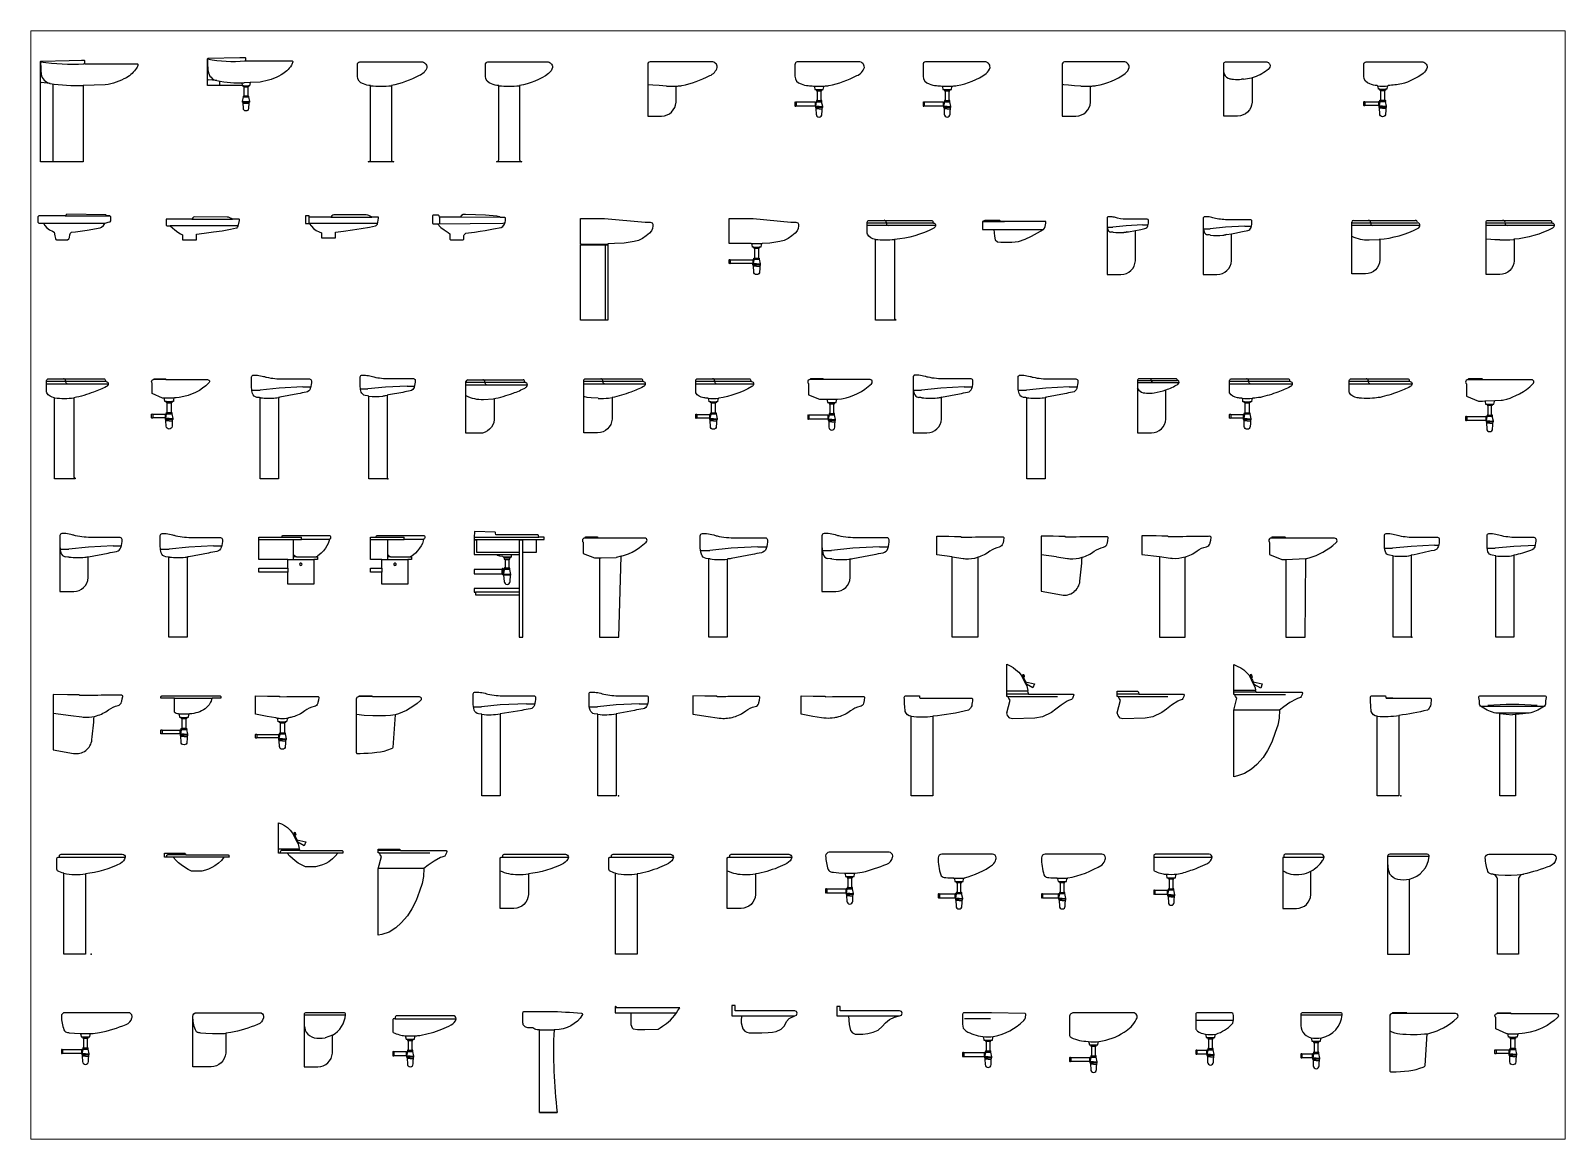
# Paper-space layout 'cad-block.com' of a CAD drawing. Header units: millimetres. Extents: x 0 to 257, y 5 to 190.
# The model-space entities are those that its viewports show. They can reach past a viewport. Long polylines and large blocks are cut down to what shows.
import ezdxf

# ---------------------------------------------------------------- set-up
doc = ezdxf.new("R2010")
doc.units = ezdxf.units.MM
doc.layers.add('cad-block.com', color=250, linetype='Continuous')

# ---------------------------------------------------------------- blocks, each defined once
blk = doc.blocks.new('washbasin 1_side_cad-block.com')
at = {"color": 0}
for p, q in [((0, 822), (2, 763)), ((78, 644), (6, 650)), ((100, 639), (100, 0))]:
    blk.add_line(p, q, dxfattribs=at)
blk.add_lwpolyline([(336, 834), (357, 834), (358, 833, -0.20768), (361, 827), (361, 807, 0.410102), (363, 805), (792, 805, -0.47533), (799, 797), (799, 797, -0.082612), (788, 769, -0.111555), (705, 690, -0.079619), (531, 631), (350, 626), (350, 0), (0, 0), (0, 656), (0, 820), (0, 822), (1, 823, -0.294055), (7, 827), (234, 832)], format="xyb", close=True, dxfattribs=at)
for centre, radius, start, end in [((1, 823), 1, 167.5252, 260.4801), ((249, 2301), 1500, 260.4801, 274.0964), ((302, 769), 300, 181.1871, 189.442), ((356, 810), 5, 274.0964, 0.7684), ((6, 656), 6, 180, 265.2364), ((95, 732), 90, 187.558, 258.9706), ((311, 2125), 1500, 261.0675, 271.4934)]:
    blk.add_arc(centre, radius, start, end, dxfattribs=at)
blk = doc.blocks.new('washbasin 2_side_cad-block.com')
at = {"color": 0}
for p, q in [((0, 845), (2, 786)), ((78, 667), (6, 673)), ((100, 663), (100, 627)), ((283, 649), (286, 627)), ((350, 651), (301, 649)), ((296, 623), (336, 623)), ((297, 532), (336, 532)), ((302, 614), (331, 614)), ((302, 541), (331, 541)), ((289, 496), (344, 496)), ((290, 489), (343, 489)), ((294, 480), (338, 480))]:
    blk.add_line(p, q, dxfattribs=at)
blk.add_lwpolyline([(266, 857), (307, 857), (309, 856, -0.20768), (312, 850), (312, 830, 0.410102), (314, 828), (693, 828, -0.47533), (700, 820), (700, 820, -0.082612), (689, 792, -0.111555), (606, 713, -0.079619), (433, 654), (350, 651), (346, 623), (336, 623), (336, 616, -0.414214), (334, 614), (331, 614), (331, 541), (334, 541, -0.414214), (336, 538), (336, 532), (336, 532), (344, 496), (344, 489), (343, 489, 0.357483), (342, 488), (342, 488), (340, 480), (340, 480), (338, 439), (338, 436, -0.896939), (295, 437), (295, 439), (293, 480), (293, 480), (291, 488), (291, 488, 0.357396), (290, 489), (289, 489), (289, 496), (297, 532), (296, 532), (296, 538, -0.414214), (299, 541), (302, 541), (302, 614), (299, 614, -0.414214), (296, 616), (296, 623), (287, 623), (286, 627), (0, 627), (0, 679), (0, 844), (0, 845), (1, 846, -0.294055), (7, 851)], format="xyb", close=True, dxfattribs=at)
for centre, radius, start, end in [((1, 846), 1, 167.5252, 260.4801), ((215, 1938), 1114, 258.9495, 274.7526), ((302, 793), 300, 181.1871, 189.442), ((307, 833), 5, 274.0964, 0.7684), ((6, 679), 6, 180, 265.2364), ((95, 755), 90, 187.558, 258.9706), ((269, 1656), 1008, 259.0971, 271.8193)]:
    blk.add_arc(centre, radius, start, end, dxfattribs=at)
blk = doc.blocks.new('washbasin 3_side_cad-block.com')
at = {"color": 0}
blk.add_lwpolyline([(-126, 820), (-67, 820), (330, 820, -0.414214), (376, 775, -0.227886), (314, 707, -0.06194), (85, 625), (85, 20, 0.414214), (105, 0), (-105, 0, 0.414214), (-85, 20), (-85, 625, -0.093211), (-145, 639, -0.343191), (-194, 703), (-194, 795, -0.388827), (-175, 820)], format="xyb", close=True, dxfattribs=at)
blk.add_arc((1, 1470), 850, 264.194, 275.624, dxfattribs=at)
blk = doc.blocks.new('washbasin 4_side_cad-block.com')
at = {"color": 0}
blk.add_lwpolyline([(-67, 820), (310, 820, -0.414214), (356, 775, -0.14063), (324, 725, -0.11192), (85, 625), (85, 20, 0.414214), (105, 0), (-105, 0, 0.414214), (-85, 20), (-85, 625, -0.093211), (-145, 639, -0.343191), (-194, 703), (-194, 795, -0.388827), (-175, 820), (-126, 820)], format="xyb", close=True, dxfattribs=at)
blk.add_arc((1, 1470), 850, 264.194, 275.624, dxfattribs=at)
blk = doc.blocks.new('washbasin 5_side_cad-block.com')
at = {"color": 0}
for p, q in [((41, 629), (0, 633)), ((93, 625), (41, 629)), ((153, 622), (93, 625)), ((153, 622), (232, 621))]:
    blk.add_line(p, q, dxfattribs=at)
blk.add_lwpolyline([(243, 622, 0.010599), (279, 625, 0.06194), (508, 707, 0.227886), (570, 775, 0.414214), (525, 820), (127, 820), (68, 820), (19, 820, 0.388827), (0, 795), (0, 703, 0.003543), (0, 702), (0, 376), (113, 376, 0.397586), (232, 489), (232, 621, 0.003086)], format="xyb", close=True, dxfattribs=at)
blk = doc.blocks.new('washbasin 6_side_cad-block.com')
at = {"color": 0}
for p, q in [((176, 593), (220, 593)), ((176, 590), (220, 590)), ((176, 587), (220, 587)), ((182, 583), (214, 583)), ((10, 489), (10, 459)), ((165, 489), (165, 459)), ((175, 489), (168, 457)), ((198, 454), (168, 454)), ((227, 446), (169, 446)), ((198, 436), (174, 436)), ((176, 499), (220, 499)), ((176, 496), (220, 496)), ((176, 493), (219, 493)), ((182, 503), (214, 503)), ((198, 454), (228, 454)), ((198, 436), (222, 436))]:
    blk.add_line(p, q, dxfattribs=at)
blk.add_lwpolyline([(110, 625, 0.012954), (153, 622, -0.274411), (160, 614), (163, 593), (176, 593), (176, 586, 0.414214), (178, 583), (182, 583), (182, 503), (178, 503, 0.414214), (176, 501), (176, 493), (176, 493), (175, 489, 0.496469), (165, 489), (10, 489, 0.496469), (0, 489), (0, 459, 0.496469), (10, 459), (165, 459, 0.159996), (168, 457), (168, 454), (168, 446), (169, 446, -0.357511), (170, 445), (172, 436), (174, 391, 0.414214), (198, 367, 0.414214), (222, 391), (223, 415), (224, 436, -0.038392), (224, 436), (226, 445, -0.357511), (227, 446), (228, 446), (228, 454), (219, 493), (220, 493), (220, 501, 0.414214), (217, 503), (214, 503), (214, 583), (217, 583, 0.414214), (220, 586), (220, 593), (233, 593), (236, 614, -0.298809), (243, 622, 0.010599), (279, 625, 0.06194), (508, 707, 0.227886), (570, 775, 0.414214), (525, 820), (127, 820), (68, 820), (19, 820, 0.388827), (0, 795), (0, 703, 0.343191), (50, 639, 0.093211)], format="xyb", close=True, dxfattribs=at)
blk.add_arc((196, 1470), 850, 267.1626, 273.1951, dxfattribs=at)
blk = doc.blocks.new('washbasin 7_side_cad-block.com')
at = {"color": 0}
for p, q in [((176, 593), (220, 593)), ((176, 590), (220, 590)), ((176, 587), (220, 587)), ((182, 583), (214, 583)), ((10, 489), (10, 459)), ((165, 489), (165, 459)), ((175, 489), (168, 457)), ((198, 454), (168, 454)), ((227, 446), (169, 446)), ((198, 436), (174, 436)), ((176, 499), (220, 499)), ((176, 496), (220, 496)), ((176, 493), (219, 493)), ((182, 503), (214, 503)), ((198, 454), (228, 454)), ((198, 436), (222, 436))]:
    blk.add_line(p, q, dxfattribs=at)
blk.add_lwpolyline([(110, 625, 0.012954), (153, 622, -0.274411), (160, 614), (163, 593), (176, 593), (176, 586, 0.414214), (178, 583), (182, 583), (182, 503), (178, 503, 0.414214), (176, 501), (176, 493), (176, 493), (175, 489, 0.496469), (165, 489), (10, 489, 0.496469), (0, 489), (0, 459, 0.496469), (10, 459), (165, 459, 0.159996), (168, 457), (168, 454), (168, 446), (169, 446, -0.357511), (170, 445), (172, 436), (174, 391, 0.414214), (198, 367, 0.414214), (222, 391), (223, 415), (224, 436, -0.038392), (224, 436), (226, 445, -0.357511), (227, 446), (228, 446), (228, 454), (219, 493), (220, 493), (220, 501, 0.414214), (217, 503), (214, 503), (214, 583), (217, 583, 0.414214), (220, 586), (220, 593), (233, 593), (236, 614, -0.298809), (243, 622, 0.010599), (279, 625, 0.11192), (518, 725, 0.14063), (550, 775, 0.414214), (505, 820), (127, 820), (68, 820), (19, 820, 0.388827), (0, 795), (0, 703, 0.343191), (50, 639, 0.093211)], format="xyb", close=True, dxfattribs=at)
blk.add_arc((196, 1470), 850, 267.1626, 273.1951, dxfattribs=at)
blk = doc.blocks.new('washbasin 8_side_cad-block.com')
at = {"color": 0}
for p, q in [((13, 633), (0, 636)), ((53, 628), (13, 633)), ((101, 623), (53, 628)), ((153, 622), (101, 623))]:
    blk.add_line(p, q, dxfattribs=at)
blk.add_lwpolyline([(243, 622, 0.010599), (279, 625, 0.11192), (518, 725, 0.14063), (550, 775, 0.414214), (505, 820), (127, 820), (68, 820), (19, 820, 0.388827), (0, 795), (0, 704), (0, 376), (113, 376, 0.397586), (232, 489), (232, 621)], format="xyb", close=True, dxfattribs=at)
blk.add_arc((196, 1470), 850, 267.1626, 272.4878, dxfattribs=at)
blk = doc.blocks.new('washbasin 9_side_cad-block.com')
at = {"color": 0}
for p, q in [((66, 679), (80, 678)), ((67, 679), (66, 679)), ((158, 679), (146, 678)), ((162, 679), (158, 679))]:
    blk.add_line(p, q, dxfattribs=at)
blk.add_lwpolyline([(232, 689), (232, 489, -0.397586), (113, 376), (0, 376), (0, 734, -0.003543), (0, 735), (0, 802, -0.388827), (14, 820), (50, 820), (93, 820), (347, 820, -0.414214), (380, 787, -0.14063), (357, 751, -0.081328)], format="xyb", close=True, dxfattribs=at)
for centre, radius, start, end in [((48, 734), 48.4, 180.406, 255.361), ((84, 799), 122, 246.6854, 261.5211), ((113, 875), 200, 260.5219, 279.4781), ((47, 1771), 1098, 276.0032, 279.4554), ((107, 1100), 429, 286.2555, 286.9456)]:
    blk.add_arc(centre, radius, start, end, dxfattribs=at)
blk = doc.blocks.new('washbasin 10_side_cad-block.com')
at = {"color": 0}
for p, q in [((133, 596), (177, 596)), ((133, 593), (177, 593)), ((133, 590), (177, 590)), ((139, 586), (171, 586)), ((139, 506), (171, 506)), ((10, 492), (10, 462)), ((122, 492), (122, 462)), ((132, 492), (125, 460)), ((155, 457), (125, 457)), ((184, 449), (126, 449)), ((155, 439), (131, 439)), ((133, 502), (177, 502)), ((133, 499), (177, 499)), ((133, 496), (176, 496)), ((155, 457), (185, 457)), ((155, 439), (179, 439))]:
    blk.add_line(p, q, dxfattribs=at)
blk.add_lwpolyline([(127, 820), (475, 820, -0.414214), (520, 775, -0.14063), (488, 725, -0.08436), (311, 639, -0.018705), (200, 625, 0.298809), (193, 617), (190, 596), (177, 596), (177, 589, -0.414214), (174, 586), (171, 586), (171, 506), (174, 506, -0.414214), (177, 504), (177, 496), (176, 496), (185, 457), (185, 449), (184, 449, 0.357511), (183, 448), (181, 439, 0.038392), (181, 439), (180, 418), (179, 394, -0.414214), (155, 370, -0.414214), (131, 394), (129, 439), (127, 448, 0.357511), (126, 449), (125, 449), (125, 457), (125, 460, -0.159996), (122, 462), (10, 462, -0.496469), (0, 462), (0, 492, -0.496469), (10, 492), (122, 492, -0.496469), (132, 492), (133, 496), (133, 496), (133, 504, -0.414214), (135, 506), (139, 506), (139, 586), (135, 586, -0.414214), (133, 589), (133, 596), (120, 596), (117, 617, 0.298809), (110, 625, -0.093211), (50, 639, -0.343191), (0, 703), (0, 795, -0.388827), (19, 820), (68, 820)], format="xyb", close=True, dxfattribs=at)
blk.add_arc((155, 895), 274, 260.5219, 279.4781, dxfattribs=at)
blk = doc.blocks.new('washbasin 11_side_cad-block.com')
at = {"color": 0}
for p, q in [((-153, 139), (353, 139)), ((26, 197), (392, 197))]:
    blk.add_line(p, q, dxfattribs=at)
blk.add_lwpolyline([(-200, 145), (-191, 139), (-153, 139), (-142, 119), (-124, 100), (-104, 82), (-79, 71), (-64, 64), (-59, 33), (-55, 12), (-52, 5), (-45, 0), (45, 0), (56, 9), (60, 20), (64, 43), (69, 56), (76, 63), (110, 67), (207, 81), (311, 99), (324, 106), (339, 119), (350, 134), (353, 139), (378, 146), (394, 149), (400, 157), (400, 189), (392, 197), (364, 201), (359, 207), (38, 211), (33, 206), (26, 197), (-190, 197), (-200, 191)], close=True, dxfattribs=at)
blk = doc.blocks.new('washbasin 12_side_cad-block.com')
at = {"color": 0}
for p, q in [((18, 170), (354, 170)), ((400, 117), (-158, 117))]:
    blk.add_line(p, q, dxfattribs=at)
blk.add_lwpolyline([(-96, 64), (-74, 51), (-58, 42), (-58, 0), (58, 0), (58, 47), (121, 56), (197, 66), (267, 76), (336, 88), (385, 99), (390, 101), (395, 106), (400, 114), (410, 161), (410, 167), (409, 169), (407, 170), (354, 170), (353, 172), (351, 173), (331, 183), (321, 186), (308, 188), (44, 190), (34, 187), (27, 182), (18, 170), (-190, 170), (-190, 121), (-189, 118), (-187, 117), (-158, 117), (-140, 99), (-121, 83)], close=True, dxfattribs=at)
blk = doc.blocks.new('washbasin 13_side_cad-block.com')
at = {"color": 0}
for p, q in [((-158, 117), (-158, 170)), ((18, 170), (354, 170)), ((400, 117), (-158, 117))]:
    blk.add_line(p, q, dxfattribs=at)
blk.add_lwpolyline([(-189, 181), (-189, 181), (-189, 180), (-190, 180), (-190, 180), (-190, 179), (-190, 121), (-189, 118), (-187, 117), (-158, 117), (-140, 96), (-123, 78), (-102, 62), (-76, 49), (-58, 42), (-58, 0), (58, 0), (58, 47), (121, 56), (197, 66), (267, 76), (336, 88), (385, 99), (390, 101), (395, 106), (400, 114), (410, 161), (410, 167), (409, 169), (407, 170), (354, 170), (353, 172), (351, 173), (331, 183), (321, 186), (308, 188), (44, 190), (34, 187), (27, 182), (18, 170), (-158, 170), (-158, 179), (-158, 180), (-158, 180), (-159, 180), (-159, 181), (-159, 181)], close=True, dxfattribs=at)
blk = doc.blocks.new('washbasin 14_side_cad-block.com')
at = {"color": 0}
for p, q in [((-159, 132), (375, 139)), ((-144, 186), (-144, 132)), ((358, 185), (27, 186)), ((375, 139), (389, 142)), ((389, 142), (396, 147))]:
    blk.add_line(p, q, dxfattribs=at)
blk.add_lwpolyline([(52, 210), (37, 202), (27, 186), (-144, 186), (-147, 198), (-153, 203), (-194, 203), (-201, 200), (-201, 136), (-194, 132), (-159, 132), (-131, 103), (-105, 83), (-73, 61), (-58, 51), (-58, 6), (-51, 0), (51, 0), (55, 6), (55, 29), (57, 36), (60, 43), (66, 50), (73, 55), (94, 60), (143, 64), (189, 71), (231, 78), (300, 91), (362, 103), (375, 111), (389, 129), (396, 147), (399, 158), (399, 182), (392, 184), (358, 185), (351, 191), (326, 196), (233, 203), (71, 210)], close=True, dxfattribs=at)
blk = doc.blocks.new('washbasin 15_side_cad-block.com')
at = {"color": 0}
for p, q in [((8, 626), (226, 626)), ((8, 619), (226, 619)), ((205, 0), (205, 619))]:
    blk.add_line(p, q, dxfattribs=at)
blk.add_lwpolyline([(114, 834), (198, 834), (531, 805), (572, 805), (580, 803), (588, 799), (592, 795), (594, 789), (595, 775), (591, 754), (584, 734), (568, 714), (541, 693), (510, 672), (476, 656), (442, 646), (360, 633), (279, 629), (226, 627), (226, 0), (0, 0), (0, 619), (8, 619), (8, 626), (0, 626), (0, 834)], close=True, dxfattribs=at)
blk = doc.blocks.new('washbasin 16_side_cad-block.com')
at = {"color": 0}
for p, q in [((181, 630), (271, 630)), ((204, 601), (248, 601)), ((204, 598), (248, 598)), ((204, 594), (248, 594)), ((204, 507), (248, 507)), ((204, 504), (248, 504)), ((210, 591), (242, 591)), ((210, 511), (242, 511)), ((10, 496), (10, 467)), ((194, 496), (194, 467)), ((226, 462), (196, 462)), ((204, 496), (197, 465)), ((255, 454), (197, 454)), ((226, 444), (202, 444)), ((205, 501), (248, 501)), ((226, 462), (256, 462)), ((226, 444), (250, 444))]:
    blk.add_line(p, q, dxfattribs=at)
blk.add_lwpolyline([(114, 834), (198, 834), (506, 805), (547, 805), (555, 803), (563, 799), (567, 795), (569, 789), (570, 775), (566, 754), (559, 734), (543, 714), (516, 693), (485, 672), (451, 656), (417, 646), (335, 633), (271, 630, 0.298809), (264, 621), (261, 601), (248, 601), (248, 593, -0.414214), (246, 591), (242, 591), (242, 511), (246, 511, -0.414214), (248, 508), (248, 501), (248, 501), (256, 462), (256, 454), (255, 454, 0.357511), (254, 453), (252, 444, 0.038392), (252, 443), (251, 423), (250, 399, -0.414214), (226, 375, -0.414214), (202, 399), (200, 444), (198, 453, 0.357511), (197, 454), (196, 454), (196, 462), (197, 465, -0.159996), (194, 467), (10, 467, -0.496469), (0, 467), (0, 496, -0.496469), (10, 496), (194, 496, -0.496469), (204, 496), (205, 501), (204, 501), (204, 508, -0.414214), (207, 511), (210, 511), (210, 591), (207, 591, -0.414214), (204, 593), (204, 601), (191, 601), (188, 621, 0.298809), (181, 630), (0, 630), (0, 834)], format="xyb", close=True, dxfattribs=at)
blk = doc.blocks.new('washbasin 17_side_cad-block.com')
at = {"color": 0}
for p, q in [((-150, 800), (390, 800)), ((-150, 780), (410, 780)), ((5, 805), (6, 796))]:
    blk.add_line(p, q, dxfattribs=at)
blk.add_lwpolyline([(-116, 820), (-57, 820), (374, 820, -0.421499), (387, 807, 0.372373), (394, 798, -0.365327), (410, 780, -0.259025), (395, 756, -0.100757), (74, 664), (74, 10, -0.414214), (84, 0), (-84, 0), (-84, 664, -0.247834), (-149, 706), (-150, 714), (-150, 805, -0.414214), (-135, 820)], format="xyb", close=True, dxfattribs=at)
for centre, radius, start, end in [((-11, 805), 15.5, 0, 94.5922), ((23, 796), 17, 180, 270), ((-5, 1290), 631, 262.7808, 277.2192)]:
    blk.add_arc(centre, radius, start, end, dxfattribs=at)
blk = doc.blocks.new('washbasin 18_side_cad-block.com')
at = {"color": 0, "extrusion": (0, 1, 0)}
for p, q in [((-1, 810), (180, 810)), ((91, 745), (498, 745))]:
    blk.add_line(p, q, dxfattribs=at)
at = {"color": 0}
blk.add_lwpolyline([(295, 646), (348, 665), (400, 689), (450, 717), (498, 745), (507, 756), (512, 770), (516, 783), (518, 797), (519, 810), (180, 810), (147, 812), (146, 813), (140, 820), (19, 820), (-1, 810), (0, 745), (91, 745), (93, 717), (96, 689), (102, 661), (122, 643), (150, 640), (238, 640)], close=True, dxfattribs=at)
blk = doc.blocks.new('washbasin 19_side_cad-block.com')
at = {"color": 0}
for p, q in [((1, 765), (48, 765)), ((157, 776), (48, 765)), ((291, 783), (157, 776)), ((291, 783), (336, 783)), ((44, 722), (30, 724)), ((50, 722), (44, 722)), ((50, 722), (50, 722)), ((161, 725), (157, 724)), ((161, 725), (176, 727)), ((176, 727), (232, 738))]:
    blk.add_line(p, q, dxfattribs=at)
blk.add_lwpolyline([(232, 738), (264, 743, -0.027601), (310, 753, 0.272765), (334, 774, 0.087194), (340, 818, 0.414214), (329, 829), (180, 829, -0.056947), (85, 838, 0.011107), (68, 843, 0.022761), (32, 850), (29, 850), (11, 850, 0.414214), (0, 839), (0, 789, 0.021792), (0, 778), (0, 376), (113, 376, 0.397586), (232, 489)], format="xyb", close=True, dxfattribs=at)
blk.add_lwpolyline([(144, 722, 0.008941), (155, 723)], format="xyb", dxfattribs=at)
blk.add_lwpolyline([(155, 723), (157, 724)], dxfattribs=at)
for centre, radius, start, end in [((127, 784), 128, 182.6304, 197.5698), ((36, 755), 31.9, 197.5698, 258.5984), ((97, 1038), 319, 261.6568, 277.1846), ((97, 1038), 319, 277.1846, 278.4497)]:
    blk.add_arc(centre, radius, start, end, dxfattribs=at)
blk = doc.blocks.new('washbasin 20_side_cad-block.com')
at = {"color": 0}
for p, q in [((184, 763), (57, 750)), ((342, 771), (184, 763)), ((342, 771), (396, 771)), ((2, 750), (57, 750)), ((52, 700), (35, 701)), ((59, 699), (52, 700)), ((59, 699), (59, 699)), ((190, 703), (184, 702)), ((190, 703), (232, 710))]:
    blk.add_line(p, q, dxfattribs=at)
blk.add_lwpolyline([(0, 765), (0, 376), (113, 376, 0.397586), (232, 489), (232, 710), (273, 718), (310, 725, -0.027601), (365, 736, 0.272765), (393, 761, 0.087194), (400, 813, 0.414214), (387, 825), (212, 825, -0.056947), (100, 836, 0.011107), (80, 842, 0.022761), (38, 850), (34, 850), (13, 850, 0.414214), (0, 837), (0, 778)], format="xyb", close=True, dxfattribs=at)
blk.add_lwpolyline([(169, 699, 0.008941), (182, 701)], format="xyb", dxfattribs=at)
blk.add_lwpolyline([(182, 701), (184, 702)], dxfattribs=at)
for centre, radius, start, end in [((150, 772), 150, 182.6304, 197.5698), ((43, 738), 37.5, 197.5698, 258.5984), ((114, 1071), 376, 261.6568, 277.1846), ((114, 1071), 376, 277.1846, 278.4497)]:
    blk.add_arc(centre, radius, start, end, dxfattribs=at)
blk = doc.blocks.new('washbasin 21_side_cad-block.com')
at = {"color": 0}
for p, q in [((0, 691), (0, 805)), ((0, 800), (540, 800)), ((0, 780), (560, 780)), ((15, 820), (34, 820)), ((34, 820), (93, 820)), ((93, 820), (524, 820)), ((155, 805), (156, 796)), ((144, 660), (225, 664))]:
    blk.add_line(p, q, dxfattribs=at)
blk.add_lwpolyline([(232, 664), (232, 495, -0.397586), (113, 382), (0, 382), (0, 691)], format="xyb", dxfattribs=at)
for centre, radius, start, end in [((15, 805), 15, 90, 180), ((140, 805), 15.5, 0, 94.5922), ((173, 796), 17, 180, 270), ((160, 1497), 835, 274.4423, 297.4565), ((524, 807), 13.2, 358.5786, 90), ((545, 806), 7.97, 178.5786, 260.2744), ((541, 780), 19.2, 0, 80.2744), ((531, 781), 29, 298.7765, 356.864), ((132, 957), 297, 243.6014, 272.1889)]:
    blk.add_arc(centre, radius, start, end, dxfattribs=at)
blk = doc.blocks.new('washbasin 22_side_cad-block.com')
at = {"color": 0}
for p, q in [((0, 800), (540, 800)), ((0, 780), (560, 780)), ((155, 805), (156, 796)), ((39, 664), (0, 667)), ((73, 661), (39, 664)), ((113, 660), (73, 661))]:
    blk.add_line(p, q, dxfattribs=at)
blk.add_lwpolyline([(232, 665), (232, 489, -0.397586), (113, 376), (0, 376), (0, 714), (0, 805, -0.414214), (15, 820), (34, 820), (93, 820), (524, 820, -0.421499), (537, 807, 0.372373), (544, 798, -0.365327), (560, 780, -0.259025), (545, 756, -0.098408)], format="xyb", close=True, dxfattribs=at)
for centre, radius, start, end in [((140, 805), 15.5, 0, 94.5922), ((173, 796), 17, 180, 270), ((145, 1290), 631, 267.0453, 277.2192), ((160, 1497), 835, 274.4423, 274.9754)]:
    blk.add_arc(centre, radius, start, end, dxfattribs=at)
blk = doc.blocks.new('washbasin 23_side_cad-block.com')
at = {"color": 0}
for p, q in [((-66, 800), (419, 800)), ((-66, 780), (439, 780)), ((89, 805), (90, 796))]:
    blk.add_line(p, q, dxfattribs=at)
blk.add_lwpolyline([(-32, 820), (27, 820), (403, 820, -0.421499), (416, 807, 0.372373), (423, 798, -0.365327), (439, 780, -0.259025), (424, 756, -0.033808), (320, 711, -0.037848), (158, 664), (158, 10, -0.414214), (168, 0), (0, 0), (0, 664, -0.247834), (-65, 706), (-66, 714), (-66, 805, -0.414214), (-51, 820)], format="xyb", close=True, dxfattribs=at)
for centre, radius, start, end in [((74, 805), 15.5, 0, 94.5922), ((107, 796), 17, 180, 270), ((79, 1290), 631, 262.7808, 277.2192)]:
    blk.add_arc(centre, radius, start, end, dxfattribs=at)
blk = doc.blocks.new('washbasin 24_side_cad-block.com')
at = {"color": 0}
for p, q in [((118, 814), (17, 814)), ((144, 661), (100, 662)), ((122, 633), (166, 633)), ((122, 631), (166, 631)), ((175, 662), (144, 661)), ((189, 663), (175, 662)), ((10, 529), (10, 500)), ((111, 529), (111, 500)), ((121, 529), (114, 498)), ((122, 627), (166, 627)), ((122, 540), (166, 540)), ((122, 536), (166, 536)), ((122, 533), (165, 533)), ((128, 623), (160, 623)), ((128, 543), (160, 543)), ((144, 494), (114, 494)), ((172, 486), (115, 486)), ((144, 476), (120, 476)), ((144, 494), (174, 494)), ((144, 476), (167, 476))]:
    blk.add_line(p, q, dxfattribs=at)
blk.add_lwpolyline([(93, 662), (89, 662), (6, 700), (6, 784), (2, 790), (0, 796), (1, 803), (4, 809), (11, 813), (17, 814), (17, 816), (19, 818), (20, 819), (22, 820), (113, 820), (115, 819), (117, 818), (118, 816), (118, 814), (459, 814), (465, 813), (471, 809), (474, 803), (475, 796), (473, 790), (468, 784), (444, 762), (418, 743), (392, 725), (355, 706), (334, 696), (301, 683), (265, 674), (225, 666), (203, 663), (189, 663, 0.319638), (181, 654), (179, 633), (166, 633), (166, 626, -0.414214), (163, 623), (160, 623), (160, 543), (163, 543, -0.414214), (166, 541), (166, 533), (165, 533), (174, 494), (174, 486), (172, 486, 0.357511), (171, 486), (170, 477, 0.038392), (170, 476), (169, 456), (168, 431, -0.414214), (144, 407, -0.414214), (120, 431), (118, 476), (116, 486, 0.357511), (115, 486), (114, 486), (114, 494), (114, 498, -0.159996), (111, 500), (10, 500, -0.496469), (0, 500), (0, 529, -0.496469), (10, 529), (111, 529, -0.496469), (121, 529), (122, 533), (122, 533), (122, 541, -0.414214), (124, 543), (128, 543), (128, 623), (124, 623, -0.414214), (122, 626), (122, 633), (109, 633), (106, 654, 0.262969), (100, 662)], format="xyb", close=True, dxfattribs=at)
blk = doc.blocks.new('washbasin 25_side_cad-block.com')
at = {"color": 0}
for p, q in [((-144, 727), (-77, 727)), ((80, 743), (-77, 727)), ((-74, 665), (-75, 665)), ((-74, 665), (-74, 665)), ((61, 665), (75, 667)), ((273, 753), (80, 743)), ((273, 753), (339, 753))]:
    blk.add_line(p, q, dxfattribs=at)
blk.add_lwpolyline([(80, 668), (77, 668, -0.001209), (75, 667), (75, 0), (-75, 0), (-75, 665), (-83, 666), (-103, 668, -0.272765), (-138, 699, -0.065278), (-146, 746, -0.021792), (-146, 762), (-146, 835, -0.414214), (-131, 850), (-104, 850), (-99, 850, -0.022761), (-48, 840, -0.011107), (-24, 833, 0.056947), (113, 819), (328, 819, -0.414214), (344, 804, -0.087194), (335, 741, -0.272765), (301, 710, 0.027601), (234, 697), (86, 669)], format="xyb", close=True, dxfattribs=at)
for start, end in [(261.6568, 277.1846), (277.1846, 278.4497)]:
    blk.add_arc((-7, 1120), 460, start, end, dxfattribs=at)
blk = doc.blocks.new('washbasin 26_side_cad-block.com')
at = {"color": 0}
for p, q in [((239, 761), (61, 752)), ((239, 761), (299, 761)), ((-144, 737), (-83, 737)), ((61, 752), (-83, 737)), ((61, 683), (75, 686))]:
    blk.add_line(p, q, dxfattribs=at)
blk.add_lwpolyline([(75, 686), (75, 0), (-75, 0), (-75, 679), (-88, 681), (-107, 683, -0.272765), (-138, 711, -0.065278), (-146, 755, -0.021792), (-146, 769), (-146, 836, -0.414214), (-132, 850), (-108, 850), (-103, 850, -0.022761), (-56, 841, -0.011107), (-34, 835, 0.056947), (92, 822), (290, 822, -0.414214), (304, 808, -0.087194), (296, 750, -0.272765), (264, 721, 0.027601), (203, 709), (86, 688)], format="xyb", close=True, dxfattribs=at)
blk.add_lwpolyline([(44, 680, 0.008941), (59, 683)], format="xyb", dxfattribs=at)
blk.add_lwpolyline([(59, 683), (61, 683)], dxfattribs=at)
for start, end in [(262.2651, 277.1846), (277.1846, 278.4497)]:
    blk.add_arc((-18, 1098), 423, start, end, dxfattribs=at)
blk.add_point((79, 0), dxfattribs=at)
blk = doc.blocks.new('washbasin 27_side_cad-block.com')
at = {"color": 0}
for p, q in [((0, 681), (0, 797)), ((0, 792), (485, 792)), ((0, 771), (505, 771)), ((15, 812), (34, 812)), ((34, 812), (93, 812)), ((93, 812), (469, 812)), ((155, 796), (156, 788)), ((144, 651), (225, 656))]:
    blk.add_line(p, q, dxfattribs=at)
blk.add_lwpolyline([(232, 658), (232, 486, -0.397586), (113, 373), (0, 373), (0, 681)], format="xyb", dxfattribs=at)
for centre, radius, start, end in [((15, 797), 15, 90, 180), ((140, 796), 15.5, 0, 94.5922), ((173, 788), 17, 180, 270), ((469, 799), 13.2, 358.5786, 90), ((490, 798), 7.97, 178.5786, 260.2744), ((486, 771), 19.2, 0, 80.2744), ((476, 773), 29, 298.7765, 356.864), ((132, 948), 297, 243.6014, 272.1889), ((0, 1747), 1114, 281.6586, 290.3285), ((105, 1488), 835, 289.7113, 297.4565)]:
    blk.add_arc(centre, radius, start, end, dxfattribs=at)
blk = doc.blocks.new('washbasin 28_side_cad-block.com')
at = {"color": 0}
for p, q in [((0, 800), (485, 800)), ((0, 780), (505, 780)), ((155, 805), (156, 796)), ((28, 668), (0, 674)), ((60, 663), (28, 668)), ((119, 660), (60, 663)), ((204, 662), (232, 666))]:
    blk.add_line(p, q, dxfattribs=at)
blk.add_lwpolyline([(232, 666), (232, 489, -0.397586), (113, 376), (0, 376), (0, 714), (0, 805, -0.414214), (15, 820), (34, 820), (93, 820), (469, 820, -0.421499), (482, 807, 0.372373), (489, 798, -0.365327), (505, 780, -0.259025), (490, 756, -0.033808), (387, 711, -0.03607)], format="xyb", close=True, dxfattribs=at)
for centre, radius, start, end in [((140, 805), 15.5, 0, 94.5922), ((173, 796), 17, 180, 270), ((145, 1290), 631, 267.584, 275.3546)]:
    blk.add_arc(centre, radius, start, end, dxfattribs=at)
blk = doc.blocks.new('washbasin 29_side_cad-block.com')
at = {"color": 0}
for p, q in [((0, 800), (455, 800)), ((0, 780), (475, 780)), ((155, 805), (156, 796)), ((123, 632), (167, 632)), ((10, 527), (10, 498)), ((113, 527), (113, 498)), ((123, 527), (116, 496)), ((123, 629), (167, 629)), ((123, 626), (167, 626)), ((123, 538), (167, 538)), ((123, 535), (167, 535)), ((124, 532), (167, 532)), ((129, 622), (161, 622)), ((129, 542), (161, 542)), ((145, 493), (115, 493)), ((174, 485), (117, 485)), ((145, 475), (122, 475)), ((145, 493), (175, 493)), ((145, 475), (169, 475))]:
    blk.add_line(p, q, dxfattribs=at)
blk.add_lwpolyline([(34, 820), (93, 820), (439, 820, -0.421499), (452, 807, 0.372373), (459, 798, -0.365327), (475, 780, -0.259025), (460, 756, -0.09475), (191, 661, 0.298809), (183, 652), (180, 632), (167, 632), (167, 624, -0.414214), (165, 622), (161, 622), (161, 542), (165, 542, -0.414214), (167, 539), (167, 532), (167, 532), (175, 493), (175, 485), (174, 485, 0.357511), (173, 484), (172, 475, 0.038392), (171, 475), (171, 454), (169, 430, -0.414214), (145, 406, -0.414214), (121, 430), (119, 475), (118, 484, 0.357511), (117, 485), (115, 485), (115, 493), (116, 496, -0.159996), (113, 498), (10, 498, -0.496469), (0, 498), (0, 527, -0.496469), (10, 527), (113, 527, -0.496469), (123, 527), (124, 532), (123, 532), (123, 539, -0.414214), (126, 542), (129, 542), (129, 622), (126, 622, -0.414214), (123, 624), (123, 632), (110, 632), (108, 652, 0.298809), (100, 661, -0.03966), (66, 664, -0.247834), (1, 706), (0, 714), (0, 805, -0.414214), (15, 820)], format="xyb", close=True, dxfattribs=at)
for centre, radius, start, end in [((140, 805), 15.5, 0, 94.5922), ((173, 796), 17, 180, 270), ((145, 1290), 631, 265.8944, 274.1056)]:
    blk.add_arc(centre, radius, start, end, dxfattribs=at)
blk = doc.blocks.new('washbasin 30_side_cad-block.com')
at = {"color": 0}
for p, q in [((130, 814), (19, 814)), ((156, 653), (243, 654)), ((10, 521), (10, 491)), ((165, 521), (165, 491)), ((175, 521), (168, 489)), ((176, 625), (220, 625)), ((176, 622), (220, 622)), ((176, 619), (220, 619)), ((176, 531), (220, 531)), ((176, 528), (220, 528)), ((176, 525), (219, 525)), ((182, 615), (214, 615)), ((182, 535), (214, 535)), ((198, 486), (168, 486)), ((227, 478), (169, 478)), ((198, 468), (174, 468)), ((198, 486), (228, 486)), ((198, 468), (222, 468))]:
    blk.add_line(p, q, dxfattribs=at)
blk.add_lwpolyline([(292, 658), (316, 664), (343, 672), (377, 685), (408, 699), (440, 717), (469, 736), (496, 757), (523, 780), (528, 787), (530, 794), (529, 802), (525, 808), (518, 812), (512, 814), (130, 814), (129, 816), (128, 818), (126, 819), (124, 820), (25, 820), (22, 819), (20, 818), (19, 816), (19, 814), (11, 812), (5, 808), (1, 802), (0, 794), (2, 786), (7, 781), (7, 688), (98, 652), (140, 652), (153, 652), (156, 653, -0.203898), (160, 646), (163, 625), (176, 625), (176, 618, 0.414214), (178, 615), (182, 615), (182, 535), (178, 535, 0.414214), (176, 533), (176, 525), (176, 525), (175, 521, 0.496469), (165, 521), (10, 521, 0.496469), (0, 521), (0, 491, 0.496469), (10, 491), (165, 491, 0.159996), (168, 489), (168, 486), (168, 478), (169, 478, -0.357511), (170, 477), (172, 468), (174, 423, 0.414214), (198, 399, 0.414214), (222, 423), (223, 447), (224, 468, -0.038392), (224, 468), (226, 477, -0.357511), (227, 478), (228, 478), (228, 486), (219, 525), (220, 525), (220, 533, 0.414214), (217, 535), (214, 535), (214, 615), (217, 615, 0.414214), (220, 618), (220, 625), (233, 625), (236, 646, -0.298809), (243, 654), (278, 655)], format="xyb", close=True, dxfattribs=at)
blk = doc.blocks.new('washbasin 31_side_cad-block.com')
at = {"color": 0}
for p, q in [((2, 727), (69, 727)), ((63, 666), (43, 668)), ((72, 665), (63, 666)), ((226, 743), (69, 727)), ((73, 665), (72, 665)), ((419, 753), (226, 743)), ((232, 669), (226, 668)), ((419, 753), (485, 753))]:
    blk.add_line(p, q, dxfattribs=at)
blk.add_lwpolyline([(232, 669), (380, 697, -0.027601), (447, 710, 0.272765), (481, 741, 0.087194), (490, 804, 0.414214), (475, 819), (259, 819, -0.056947), (122, 833, 0.011107), (98, 840, 0.022761), (47, 850), (42, 850), (15, 850, 0.414214), (0, 835), (0, 762, 0.021792), (0, 746), (0, 376), (113, 376, 0.397586), (232, 489), (232, 669)], format="xyb", close=True, dxfattribs=at)
blk.add_lwpolyline([(207, 665, 0.008941), (223, 668)], format="xyb", dxfattribs=at)
blk.add_lwpolyline([(223, 668), (226, 668)], dxfattribs=at)
for centre, radius, start, end in [((184, 755), 184, 182.6304, 197.5698), ((52, 713), 45.9, 197.5698, 258.5984), ((139, 1120), 460, 261.6568, 277.1846), ((139, 1120), 460, 277.1846, 278.4497)]:
    blk.add_arc(centre, radius, start, end, dxfattribs=at)
blk = doc.blocks.new('washbasin 32_side_cad-block.com')
at = {"color": 0}
for p, q in [((-144, 727), (-77, 727)), ((80, 743), (-77, 727)), ((-74, 665), (-75, 665)), ((-74, 665), (-74, 665)), ((61, 665), (75, 667)), ((273, 753), (80, 743)), ((273, 753), (339, 753))]:
    blk.add_line(p, q, dxfattribs=at)
blk.add_lwpolyline([(80, 668), (77, 668, -0.001209), (75, 667), (75, 0), (-75, 0), (-75, 665), (-83, 666), (-103, 668, -0.272765), (-138, 699, -0.065278), (-146, 746, -0.021792), (-146, 762), (-146, 835, -0.414214), (-131, 850), (-104, 850), (-99, 850, -0.022761), (-48, 840, -0.011107), (-24, 833, 0.056947), (113, 819), (328, 819, -0.414214), (344, 804, -0.087194), (335, 741, -0.272765), (301, 710, 0.027601), (234, 697), (86, 669)], format="xyb", close=True, dxfattribs=at)
for start, end in [(261.6568, 277.1846), (277.1846, 278.4497)]:
    blk.add_arc((-7, 1120), 460, start, end, dxfattribs=at)
blk = doc.blocks.new('washbasin 33_side_cad-block.com')
at = {"color": 0}
for p, q in [((0, 806), (326, 806)), ((0, 791), (340, 791)), ((111, 809), (112, 803)), ((1, 739), (0, 744))]:
    blk.add_line(p, q, dxfattribs=at)
blk.add_lwpolyline([(0, 744), (0, 376), (113, 376, 0.397586), (232, 489), (232, 730, 0.049037), (329, 774, 0.259025), (340, 791, 0.365327), (329, 805, -0.372373), (324, 810, 0.421499), (314, 820), (67, 820), (24, 820), (11, 820, 0.414214), (0, 809)], format="xyb", close=True, dxfattribs=at)
for centre, radius, start, end in [((100, 809), 11.1, 0, 94.5922), ((124, 803), 12.2, 180, 270), ((63, 777), 73.4, 211.7865, 256.5531), ((229, 2315), 1620, 263.5192, 264.4321), ((92, 996), 294, 266.0769, 278.722), ((55, 1244), 544, 278.5842, 289.0051)]:
    blk.add_arc(centre, radius, start, end, dxfattribs=at)
blk = doc.blocks.new('washbasin 34_side_cad-block.com')
at = {"color": 0}
for p, q in [((0, 800), (495, 800)), ((0, 780), (515, 780)), ((155, 805), (156, 796)), ((123, 632), (167, 632)), ((10, 527), (10, 498)), ((113, 527), (113, 498)), ((123, 527), (116, 496)), ((123, 629), (167, 629)), ((123, 626), (167, 626)), ((123, 538), (167, 538)), ((123, 535), (167, 535)), ((124, 532), (167, 532)), ((129, 622), (161, 622)), ((129, 542), (161, 542)), ((145, 493), (115, 493)), ((174, 485), (117, 485)), ((145, 475), (122, 475)), ((145, 493), (175, 493)), ((145, 475), (169, 475))]:
    blk.add_line(p, q, dxfattribs=at)
blk.add_lwpolyline([(93, 820), (479, 820, -0.421499), (492, 807, 0.372373), (499, 798, -0.365327), (515, 780, -0.259025), (500, 756, -0.033808), (397, 711, -0.033737), (253, 668, -0.027732), (191, 661, 0.298809), (183, 652), (180, 632), (167, 632), (167, 624, -0.414214), (165, 622), (161, 622), (161, 542), (165, 542, -0.414214), (167, 539), (167, 532), (167, 532), (175, 493), (175, 485), (174, 485, 0.357511), (173, 484), (172, 475, 0.038392), (171, 475), (171, 454), (169, 430, -0.414214), (145, 406, -0.414214), (121, 430), (119, 475), (118, 484, 0.357511), (117, 485), (115, 485), (115, 493), (116, 496, -0.159996), (113, 498), (10, 498, -0.496469), (0, 498), (0, 527, -0.496469), (10, 527), (113, 527, -0.496469), (123, 527), (124, 532), (123, 532), (123, 539, -0.414214), (126, 542), (129, 542), (129, 622), (126, 622, -0.414214), (123, 624), (123, 632), (110, 632), (108, 652, 0.298809), (100, 661, -0.03966), (66, 664, -0.247834), (1, 706), (0, 714), (0, 805, -0.414214), (15, 820), (34, 820)], format="xyb", close=True, dxfattribs=at)
for centre, radius, start, end in [((140, 805), 15.5, 0, 94.5922), ((173, 796), 17, 180, 270), ((145, 1290), 631, 265.8944, 274.1056)]:
    blk.add_arc(centre, radius, start, end, dxfattribs=at)
blk = doc.blocks.new('washbasin 35_side_cad-block.com')
at = {"color": 0}
for p, q in [((0, 800), (495, 800)), ((0, 780), (515, 780)), ((155, 805), (156, 796))]:
    blk.add_line(p, q, dxfattribs=at)
blk.add_lwpolyline([(100, 661, -0.03966), (66, 664, -0.247834), (1, 706), (0, 714), (0, 805, -0.414214), (15, 820), (34, 820), (93, 820), (479, 820, -0.421499), (492, 807, 0.372373), (499, 798, -0.365327), (515, 780, -0.259025), (500, 756, -0.033808), (397, 711, -0.033737), (253, 668, -0.027732), (191, 661, -0.035843)], format="xyb", close=True, dxfattribs=at)
for centre, radius, start, end in [((140, 805), 15.5, 0, 94.5922), ((173, 796), 17, 180, 270)]:
    blk.add_arc(centre, radius, start, end, dxfattribs=at)
blk = doc.blocks.new('washbasin 36_side_cad-block.com')
at = {"color": 0}
for p, q in [((140, 813), (20, 813)), ((158, 639), (243, 642)), ((10, 509), (10, 480)), ((165, 509), (165, 480)), ((175, 509), (168, 478)), ((176, 613), (220, 613)), ((176, 611), (220, 611)), ((176, 607), (220, 607)), ((176, 520), (220, 520)), ((176, 516), (220, 516)), ((176, 513), (219, 513)), ((182, 603), (214, 603)), ((182, 523), (214, 523)), ((198, 474), (168, 474)), ((227, 466), (169, 466)), ((198, 456), (174, 456)), ((198, 474), (228, 474)), ((198, 456), (222, 456))]:
    blk.add_line(p, q, dxfattribs=at)
blk.add_lwpolyline([(7, 678), (106, 638), (140, 638), (158, 639, -0.135229), (160, 634), (163, 613), (176, 613), (176, 606, 0.414214), (178, 603), (182, 603), (182, 523), (178, 523, 0.414214), (176, 521), (176, 513), (176, 513), (175, 509, 0.496469), (165, 509), (10, 509, 0.496469), (0, 509), (0, 480, 0.496469), (10, 480), (165, 480, 0.159996), (168, 478), (168, 474), (168, 466), (169, 466, -0.357511), (170, 466), (172, 456), (174, 411, 0.414214), (198, 387, 0.414214), (222, 411), (223, 436), (224, 456, -0.038392), (224, 457), (226, 466, -0.357511), (227, 466), (228, 466), (228, 474), (219, 513), (220, 513), (220, 521, 0.414214), (217, 523), (214, 523), (214, 603), (217, 603, 0.414214), (220, 606), (220, 613), (233, 613), (236, 634, -0.298809), (243, 642), (292, 644), (304, 645), (313, 647), (338, 654), (365, 662), (389, 671), (412, 682), (442, 697), (474, 716), (500, 733), (526, 754), (553, 778), (558, 784), (560, 792), (559, 800), (555, 807), (548, 811), (540, 813), (140, 813), (140, 816), (139, 818), (137, 819), (134, 820), (26, 820), (24, 819), (22, 818), (21, 816), (20, 813), (12, 812), (6, 807), (1, 800), (0, 792), (2, 784), (7, 778)], format="xyb", close=True, dxfattribs=at)
blk = doc.blocks.new('washbasin 37_side_cad-block.com')
at = {"color": 0}
for p, q in [((2, 722), (72, 722)), ((66, 658), (45, 660)), ((75, 657), (66, 658)), ((235, 739), (72, 722)), ((76, 657), (75, 657)), ((437, 749), (235, 739)), ((437, 749), (505, 749))]:
    blk.add_line(p, q, dxfattribs=at)
blk.add_lwpolyline([(235, 661), (396, 690, -0.027601), (465, 704, 0.272765), (501, 737, 0.087194), (510, 802, 0.414214), (494, 818), (270, 818, -0.056947), (127, 833, 0.011107), (102, 839, 0.022761), (49, 850), (43, 850), (16, 850, 0.414214), (0, 834), (0, 759, 0.021792), (0, 742), (0, 376), (113, 376, 0.397586), (232, 489), (232, 660)], format="xyb", close=True, dxfattribs=at)
blk.add_lwpolyline([(216, 657, 0.008941), (232, 660)], format="xyb", dxfattribs=at)
for centre, radius, start, end in [((191, 751), 191, 182.6304, 197.5698), ((54, 707), 47.8, 197.5698, 258.5984), ((145, 1132), 479, 261.6568, 277.1846), ((145, 1132), 479, 277.1846, 278.4497)]:
    blk.add_arc(centre, radius, start, end, dxfattribs=at)
blk = doc.blocks.new('washbasin 38_side_cad-block.com')
at = {"color": 0}
for p, q in [((-144, 722), (-74, 722)), ((-71, 657), (-75, 658)), ((89, 739), (-74, 722)), ((290, 749), (89, 739)), ((290, 749), (358, 749))]:
    blk.add_line(p, q, dxfattribs=at)
blk.add_lwpolyline([(-146, 742, -0.021792), (-146, 759), (-146, 834, -0.414214), (-130, 850), (-103, 850), (-98, 850, -0.022761), (-44, 839, -0.011107), (-19, 833, 0.056947), (124, 818), (348, 818, -0.414214), (364, 802, -0.087194), (355, 737, -0.272765), (319, 704, 0.027601), (250, 690), (89, 661), (86, 660, -0.005985), (75, 658), (75, 0), (-75, 0), (-75, 658), (-80, 658), (-101, 660, -0.272765), (-137, 693, -0.065278)], format="xyb", close=True, dxfattribs=at)
for start, end in [(261.6568, 277.1846), (277.1846, 279.1272)]:
    blk.add_arc((-1, 1132), 479, start, end, dxfattribs=at)
blk = doc.blocks.new('washbasin 39_side_cad-block.com')
at = {"color": 0}
for p, q in [((0, 802), (350, 802)), ((190, 820), (350, 820)), ((282, 802), (282, 639)), ((350, 802), (350, 820)), ((350, 805), (581, 805)), ((239, 639), (451, 639)), ((294, 668), (282, 676)), ((310, 659), (282, 659)), ((301, 663), (294, 668)), ((310, 659), (301, 663)), ((310, 659), (470, 659)), ((239, 568), (239, 533)), ((336, 603), (335, 599)), ((335, 599), (336, 595)), ((338, 606), (336, 603)), ((336, 595), (338, 592)), ((341, 608), (338, 606)), ((338, 592), (341, 590)), ((345, 609), (341, 608)), ((341, 590), (345, 589)), ((349, 608), (345, 609)), ((345, 589), (349, 590)), ((352, 606), (349, 608)), ((349, 590), (352, 592)), ((354, 603), (352, 606)), ((352, 592), (354, 595)), ((355, 599), (354, 603)), ((354, 595), (355, 599))]:
    blk.add_line(p, q, dxfattribs=at)
blk.add_lwpolyline([(239, 533), (0, 533), (0, 568), (239, 568), (239, 639), (0, 639), (0, 820), (190, 820), (190, 823, -0.414214), (202, 835), (578, 835, -0.414214), (590, 823), (590, 820), (590, 815), (588, 811), (585, 807), (581, 805), (580, 804), (580, 802), (570, 770), (559, 749), (547, 730), (530, 708), (513, 689), (497, 676), (486, 668), (479, 663), (470, 659), (482, 659), (482, 639), (451, 639), (451, 435), (239, 435)], format="xyb", close=True, dxfattribs=at)
blk = doc.blocks.new('washbasin 40_side_cad-block.com')
at = {"color": 0}
for p, q in [((0, 802), (275, 802)), ((45, 820), (275, 820)), ((138, 802), (138, 639)), ((275, 802), (275, 820)), ((275, 805), (436, 805)), ((94, 639), (306, 639)), ((149, 668), (138, 676)), ((165, 659), (138, 659)), ((156, 663), (149, 668)), ((165, 659), (156, 663)), ((165, 659), (325, 659)), ((94, 568), (94, 533)), ((191, 603), (190, 599)), ((190, 599), (191, 595)), ((193, 606), (191, 603)), ((191, 595), (193, 592)), ((196, 608), (193, 606)), ((193, 592), (196, 590)), ((200, 609), (196, 608)), ((196, 590), (200, 589)), ((204, 608), (200, 609)), ((200, 589), (204, 590)), ((207, 606), (204, 608)), ((204, 590), (207, 592)), ((209, 603), (207, 606)), ((207, 592), (209, 595)), ((210, 599), (209, 603)), ((209, 595), (210, 599))]:
    blk.add_line(p, q, dxfattribs=at)
blk.add_lwpolyline([(0, 533), (0, 568), (94, 568), (94, 639), (0, 639), (0, 820), (45, 820), (45, 823, -0.414214), (57, 835), (433, 835, -0.414214), (445, 823), (445, 820), (445, 815), (443, 811), (440, 807), (436, 805), (435, 804), (435, 802), (425, 770), (414, 749), (402, 730), (385, 708), (368, 689), (352, 676), (341, 668), (334, 663), (325, 659), (337, 659), (337, 639), (306, 639), (306, 435), (94, 435), (94, 533)], format="xyb", close=True, dxfattribs=at)
blk = doc.blocks.new('washbasin 41_side_cad-block.com')
at = {"color": 0}
for p, q in [((0, 820), (530, 820)), ((5, 802), (390, 802)), ((5, 799), (20, 799)), ((15, 799), (15, 802)), ((20, 799), (20, 699)), ((370, 799), (390, 799)), ((370, 799), (370, 679)), ((380, 799), (380, 802)), ((400, 699, 0), (400, 799)), ((20, 699), (370, 699)), ((183, 679), (307, 679)), ((237, 660), (303, 660)), ((292, 652), (247, 652)), ((292, 649), (247, 649)), ((254, 639), (286, 639)), ((229, 521, 0), (229, 556)), ((238, 521), (238, 556)), ((300, 516), (240, 516)), ((247, 556), (241, 521)), ((298, 510), (242, 510)), ((254, 569), (286, 569)), ((286, 559), (254, 559)), ((286, 557), (254, 557)), ((370, 399), (370, 349)), ((370, 369), (10, 369)), ((370, 369), (10, 369))]:
    blk.add_line(p, q, dxfattribs=at)
blk.add_lwpolyline([(229, 520, 0.414214), (234, 515), (238, 515), (238, 521), (241, 521), (240, 516), (240, 510), (242, 510), (246, 458, 1), (294, 458), (298, 510), (300, 510), (300, 516), (292, 557), (286, 557), (286, 559), (292, 559), (292, 565, 0.414214), (288, 569), (286, 569), (286, 639), (288, 639, 0.414214), (292, 643), (292, 649), (292, 652), (303, 660), (305, 662), (307, 679), (370, 679), (370, 399), (0, 399), (0, 369), (10, 369), (10, 349), (370, 349), (370, 0), (400, 0), (400, 699), (510, 699), (510, 799), (390, 799), (390, 802), (575, 802), (575, 820), (530, 820), (529, 833, 0.40292), (521, 841), (178, 841), (176, 856, 0.355299), (171, 861), (5, 867, 0.4142), (2, 864), (0, 820), (0, 802), (5, 802), (5, 799), (0, 799), (0, 679), (183, 679), (189, 674), (208, 667), (232, 666), (237, 660), (247, 652), (247, 649), (247, 643, 0.414214), (251, 639), (254, 639), (254, 569), (251, 569, 0.414214), (247, 565), (247, 559), (254, 559), (254, 557), (247, 557), (247, 556), (238, 556), (238, 563), (234, 563, 0.414214), (229, 558), (229, 556), (0, 556), (0, 521), (229, 521)], format="xyb", close=True, dxfattribs=at)
blk = doc.blocks.new('washbasin 42_side_cad-block.com')
at = {"color": 0}
for p, q in [((-89, 814), (-200, 814)), ((-79, 652), (-66, 652)), ((-66, 652), (59, 655)), ((98, 664), (59, 655))]:
    blk.add_line(p, q, dxfattribs=at)
blk.add_lwpolyline([(79, 0), (98, 664), (125, 672), (158, 685), (189, 699), (221, 717), (250, 736), (277, 757), (304, 780), (310, 787), (311, 794), (310, 802), (307, 808), (299, 812), (293, 814), (-89, 814), (-89, 816), (-91, 818), (-93, 819), (-95, 820), (-194, 820), (-196, 819), (-198, 818), (-199, 816), (-200, 814), (-207, 812), (-214, 808), (-218, 802), (-219, 794), (-217, 786), (-212, 781), (-212, 688), (-121, 652), (-79, 652), (-79, 0)], close=True, dxfattribs=at)
blk = doc.blocks.new('washbasin 43_side_cad-block.com')
at = {"color": 0}
for p, q in [((-144, 712), (-68, 712)), ((-65, 642), (-75, 643)), ((107, 730), (-68, 712)), ((-65, 642), (-65, 642)), ((325, 741), (107, 730)), ((325, 741), (398, 741))]:
    blk.add_line(p, q, dxfattribs=at)
blk.add_lwpolyline([(107, 646, -0.015798), (75, 641), (75, 0), (-75, 0), (-75, 643), (-98, 646, -0.272765), (-137, 681, -0.087194), (-146, 751), (-146, 833, -0.414214), (-129, 850), (-99, 850), (-94, 850, -0.022761), (-36, 839, -0.011107), (-9, 831, 0.056947), (145, 816), (387, 816, -0.414214), (404, 799, -0.087194), (394, 728, -0.272765), (355, 693, 0.027601), (281, 678)], format="xyb", close=True, dxfattribs=at)
blk.add_arc((10, 1154), 517, 261.6568, 277.1846, dxfattribs=at)
blk = doc.blocks.new('washbasin 44_side_cad-block.com')
at = {"color": 0}
for p, q in [((2, 712), (78, 712)), ((71, 643), (48, 646)), ((81, 642), (71, 643)), ((253, 730), (78, 712)), ((82, 642), (81, 642)), ((471, 741), (253, 730)), ((471, 741), (544, 741))]:
    blk.add_line(p, q, dxfattribs=at)
blk.add_lwpolyline([(253, 646), (427, 678, -0.027601), (501, 693, 0.272765), (540, 728, 0.087194), (550, 799, 0.414214), (533, 816), (291, 816, -0.056947), (137, 831, 0.011107), (110, 839, 0.022761), (52, 850), (47, 850), (17, 850, 0.414214), (0, 833), (0, 751, 0.021792), (0, 733), (0, 376), (113, 376, 0.397586), (232, 489), (232, 642, 0.010277)], format="xyb", close=True, dxfattribs=at)
for centre, radius, start, end in [((206, 743), 206, 182.6304, 197.5698), ((59, 696), 51.6, 197.5698, 258.5984), ((156, 1154), 517, 261.6568, 277.1846), ((156, 1154), 517, 277.1846, 278.4497)]:
    blk.add_arc(centre, radius, start, end, dxfattribs=at)
blk = doc.blocks.new('washbasin 45_side_cad-block.com')
at = {"color": 0}
blk.add_line((-105, 659), (-15, 646), dxfattribs=at)
blk.add_lwpolyline([(169, 824), (193, 824), (214, 824), (233, 824), (250, 824), (264, 824), (277, 825), (287, 825), (295, 825), (304, 825), (310, 825), (314, 824), (317, 822), (319, 819), (319, 815), (316, 795), (312, 775), (310, 769, -0.277647), (281, 740, 0.106429), (204, 705, -0.09095), (105, 656), (105, 0), (-105, 0), (-105, 659), (-230, 677), (-230, 830), (-133, 828), (-85, 827), (-67, 827), (-37, 827), (-35, 826), (-34, 824), (-32, 823), (-32, 821), (-23, 821), (-15, 821), (-6, 822), (20, 822), (39, 822), (56, 822), (86, 823), (116, 823), (143, 824)], format="xyb", close=True, dxfattribs=at)
for centre, radius, start, end in [((14, 844), 200, 261.7378, 266.9026), ((20, 951), 307, 266.9026, 286.0743)]:
    blk.add_arc(centre, radius, start, end, dxfattribs=at)
blk = doc.blocks.new('washbasin 46_side_cad-block.com')
at = {"color": 0}
for q in [(0, 677), (215, 646)]:
    blk.add_line((125, 659), q, dxfattribs=at)
blk.add_lwpolyline([(542, 775), (546, 795), (549, 815), (549, 819), (547, 822), (544, 824), (540, 825), (534, 825), (525, 825), (517, 825), (507, 825), (494, 824), (480, 824), (463, 824), (444, 824), (423, 824), (399, 824), (373, 824), (346, 823), (317, 823), (286, 822), (269, 822), (250, 822), (224, 822), (216, 821), (207, 821), (198, 821), (198, 823), (197, 824), (196, 826), (194, 827), (163, 827), (145, 827), (98, 828), (0, 830), (0, 677), (0, 377), (166, 347, 0.429877), (317, 460, 0.015444), (335, 656, 0.09095), (434, 705, -0.106429), (511, 740, 0.277647), (541, 769)], format="xyb", close=True, dxfattribs=at)
for centre, radius, start, end in [((244, 844), 200, 261.7378, 266.9026), ((250, 951), 307, 266.9026, 286.0743)]:
    blk.add_arc(centre, radius, start, end, dxfattribs=at)
blk = doc.blocks.new('washbasin 47_side_cad-block.com')
at = {"color": 0}
blk.add_line((-105, 662), (-15, 649), dxfattribs=at)
blk.add_lwpolyline([(169, 826), (143, 826), (116, 826), (86, 825), (56, 825), (39, 825), (20, 824), (-6, 824), (-15, 824), (-23, 824), (-32, 824), (-32, 825), (-34, 827), (-35, 828), (-37, 829), (-67, 830), (-85, 830), (-133, 831), (-250, 832), (-250, 680), (-105, 662), (-105, 0), (105, 0), (105, 658, 0.09095), (204, 708, -0.106429), (281, 743, 0.277647), (310, 771), (312, 777), (316, 797), (319, 818), (319, 821), (317, 825), (314, 827), (310, 827), (304, 828), (295, 827), (287, 827), (277, 827), (264, 827), (250, 827), (233, 827), (214, 826), (193, 826)], format="xyb", close=True, dxfattribs=at)
for centre, radius, start, end in [((14, 847), 200, 261.7378, 266.9026), ((20, 954), 307, 266.9026, 286.0743)]:
    blk.add_arc(centre, radius, start, end, dxfattribs=at)
blk = doc.blocks.new('washbasin 48_side_cad-block.com')
at = {"color": 0}
for p, q in [((-78, 813), (-198, 813)), ((-79, 638), (85, 645))]:
    blk.add_line(p, q, dxfattribs=at)
blk.add_lwpolyline([(193, 682), (224, 697), (255, 716), (282, 733), (307, 754), (335, 778), (340, 784), (342, 792), (340, 800), (336, 807), (329, 811), (322, 813), (-78, 813), (-78, 816), (-80, 818), (-82, 819), (-84, 820), (-192, 820), (-194, 819), (-196, 818), (-197, 816), (-198, 813), (-206, 812), (-213, 807), (-217, 800), (-218, 792), (-216, 784), (-211, 778), (-211, 678), (-112, 638), (-79, 638), (-79, 0), (79, 0), (85, 645), (95, 647), (120, 654), (146, 662), (171, 671)], close=True, dxfattribs=at)
blk = doc.blocks.new('washbasin 49_side_cad-block.com')
at = {"color": 0}
for p, q in [((-144, 730), (-78, 730)), ((75, 745), (-78, 730)), ((265, 755), (75, 745)), ((265, 755), (299, 755))]:
    blk.add_line(p, q, dxfattribs=at)
blk.add_lwpolyline([(-100, 850, -0.022761), (-50, 840, -0.011107), (-26, 834, 0.056947), (108, 820), (289, 820, -0.414214), (304, 805, -0.087194), (296, 743, -0.272765), (262, 713, -0.007606), (75, 672), (75, 0), (-75, 0), (-75, 669), (-75, 669), (-104, 672, -0.272765), (-138, 702, -0.087194), (-146, 764), (-146, 835, -0.414214), (-131, 850), (-105, 850)], format="xyb", close=True, dxfattribs=at)
blk.add_arc((-10, 1115), 451, 261.6568, 280.805, dxfattribs=at)
blk.add_point((79, 0), dxfattribs=at)
blk = doc.blocks.new('washbasin 50_side_cad-block.com')
at = {"color": 0}
for p, q in [((-144, 730), (-78, 730)), ((75, 745), (-78, 730)), ((249, 754), (75, 745))]:
    blk.add_line(p, q, dxfattribs=at)
blk.add_lwpolyline([(-100, 850, -0.022805), (-50, 840, -0.011107), (-26, 834, 0.056947), (108, 820), (239, 820, -0.414214), (254, 805, -0.087194), (246, 743, -0.272765), (212, 713, -0.035116), (75, 672), (75, 0), (-75, 0), (-75, 669), (-75, 669), (-104, 672, -0.272765), (-138, 702, -0.087212), (-146, 764), (-146, 835, -0.414214), (-131, 850), (-105, 850)], format="xyb", close=True, dxfattribs=at)
blk.add_arc((-10, 1115), 451, 261.6568, 280.805, dxfattribs=at)
blk = doc.blocks.new('washbasin 51_side_cad-block.com')
at = {"color": 0}
for p, q in [((0, 677), (145, 659)), ((145, 659), (235, 646))]:
    blk.add_line(p, q, dxfattribs=at)
blk.add_lwpolyline([(464, 824), (443, 824), (419, 824), (393, 824), (366, 823), (336, 823), (306, 822), (289, 822), (270, 822), (244, 822), (235, 821), (227, 821), (218, 821), (218, 823), (216, 824), (215, 826), (213, 827), (183, 827), (165, 827), (117, 828), (0, 830), (0, 677), (0, 377), (166, 347, 0.429877), (317, 460, 0.015047), (335, 651, 0.016859), (355, 656, 0.09095), (454, 705, -0.106429), (531, 740, 0.277647), (560, 769), (562, 775), (566, 795), (569, 815), (569, 819), (566, 822), (563, 824), (560, 825), (554, 825), (545, 825), (536, 825), (527, 825), (514, 824), (500, 824), (483, 824)], format="xyb", close=True, dxfattribs=at)
for centre, radius, start, end in [((264, 844), 200, 261.7378, 266.9026), ((270, 951), 307, 266.9026, 282.2108)]:
    blk.add_arc(centre, radius, start, end, dxfattribs=at)
blk = doc.blocks.new('washbasin 52_side_cad-block.com')
at = {"color": 0}
for p, q in [((110, 799), (420, 799)), ((144, 672), (231, 672)), ((167, 643), (211, 643)), ((167, 640), (211, 640)), ((167, 636), (211, 636)), ((173, 633), (205, 633)), ((10, 538), (10, 509)), ((156, 538), (156, 509)), ((189, 504), (159, 504)), ((166, 538), (160, 507)), ((167, 549), (211, 549)), ((167, 545), (211, 545)), ((167, 543), (210, 543)), ((173, 553), (205, 553)), ((189, 504), (219, 504)), ((218, 496), (160, 496)), ((189, 486), (165, 486)), ((189, 486), (213, 486))]:
    blk.add_line(p, q, dxfattribs=at)
blk.add_lwpolyline([(144, 672), (135, 672, -0.414214), (110, 696), (110, 799), (0, 799), (0, 810, -0.414214), (10, 820), (481, 820, -0.414214), (491, 810), (491, 799), (420, 799, 0.101828), (415, 788, -0.15373), (362, 713, -0.146945), (237, 672, -0.002939), (234, 672, 0.301828), (227, 663), (224, 643), (211, 643), (211, 635, -0.414214), (208, 633), (205, 633), (205, 553), (208, 553, -0.414214), (211, 550), (211, 543), (210, 543), (219, 504), (219, 496), (218, 496, 0.357511), (217, 495), (215, 486, 0.038392), (215, 485), (214, 465), (213, 441, -0.414214), (189, 417, -0.414214), (165, 441), (163, 486), (161, 495, 0.357511), (160, 496), (159, 496), (159, 504), (160, 507, -0.159996), (156, 509), (10, 509, -0.496469), (0, 509), (0, 538, -0.496469), (10, 538), (156, 538, -0.496469), (166, 538), (167, 543), (167, 543), (167, 550, -0.414214), (169, 553), (173, 553), (173, 633), (169, 633, -0.414214), (167, 635), (167, 643), (154, 643), (151, 663, 0.298809)], format="xyb", close=True, dxfattribs=at)
blk.add_arc((231, 901), 229, 269.8793, 270.9184, dxfattribs=at)
blk = doc.blocks.new('washbasin 53_side_cad-block.com')
at = {"color": 0}
for p, q in [((166, 639), (185, 636)), ((198, 607), (242, 607)), ((198, 604), (242, 604)), ((198, 601), (242, 601)), ((198, 514), (242, 514)), ((198, 510), (242, 510)), ((199, 507), (242, 507)), ((204, 597), (236, 597)), ((204, 517), (236, 517)), ((10, 503), (10, 474)), ((188, 503), (188, 474)), ((220, 468), (190, 468)), ((198, 503), (191, 471)), ((249, 460), (191, 460)), ((220, 450), (196, 450)), ((220, 468), (250, 468)), ((220, 450), (244, 450))]:
    blk.add_line(p, q, dxfattribs=at)
blk.add_lwpolyline([(236, 517), (240, 517, -0.414214), (242, 515), (242, 507), (242, 507), (250, 468), (250, 460), (249, 460, 0.357511), (248, 459), (246, 451, 0.038392), (246, 450), (245, 429), (244, 405, -0.414214), (220, 381, -0.414214), (196, 405), (194, 450), (192, 459, 0.357511), (191, 460), (190, 460), (190, 468), (191, 471, -0.159996), (188, 474), (10, 474, -0.496469), (0, 474), (0, 503, -0.496469), (10, 503), (188, 503, -0.496469), (198, 503), (199, 507), (198, 507), (198, 515, -0.414214), (201, 517), (204, 517), (204, 597), (201, 597, -0.414214), (198, 600), (198, 607), (185, 607), (182, 628, 0.272466), (176, 636), (166, 639), (95, 649), (0, 668), (0, 820), (98, 818), (145, 817), (163, 817), (194, 817), (196, 816), (197, 815), (198, 813), (199, 812), (256, 813), (287, 813), (316, 813), (343, 814), (369, 814), (393, 814), (414, 814), (433, 815), (450, 815), (464, 815), (477, 815), (487, 815), (495, 815), (505, 815), (510, 815), (514, 814), (517, 812), (519, 809), (519, 806), (516, 785), (512, 765), (511, 759, -0.277647), (481, 731, 0.106429), (404, 696, -0.09095), (305, 646, -0.027597), (272, 639), (271, 638), (264, 636, 0.272466), (258, 628), (255, 607), (242, 607), (242, 600, -0.414214), (240, 597), (236, 597)], format="xyb", close=True, dxfattribs=at)
for centre, radius, start, end in [((214, 834), 200, 261.7378, 266.9026), ((220, 941), 307, 266.9026, 279.751), ((268, 627), 10, 165.0494, 172)]:
    blk.add_arc(centre, radius, start, end, dxfattribs=at)
blk = doc.blocks.new('washbasin 54_side_cad-block.com')
at = {"color": 0}
for p, q in [((130, 814), (19, 814)), ((61, 658), (0, 665)), ((133, 655), (61, 658)), ((193, 654), (133, 655)), ((237, 655), (193, 654)), ((277, 657), (237, 655)), ((315, 664), (277, 657))]:
    blk.add_line(p, q, dxfattribs=at)
blk.add_lwpolyline([(0, 352), (0, 794), (1, 802), (5, 808), (11, 812), (19, 814), (19, 816), (20, 818), (22, 819), (25, 820), (124, 820), (126, 819), (128, 818), (129, 816), (130, 814), (512, 814), (518, 812), (525, 808), (529, 802), (530, 794), (528, 787), (523, 780), (496, 757), (469, 736), (440, 717), (408, 699), (377, 685), (343, 672), (316, 664), (315, 664), (297, 396, -0.277572), (291, 388), (282, 384), (253, 373), (223, 364), (197, 358), (165, 354), (128, 349), (95, 347), (60, 345), (30, 343), (9, 343, -0.415482)], format="xyb", close=True, dxfattribs=at)
blk = doc.blocks.new('washbasin 55_side_cad-block.com')
at = {"color": 0}
for p, q in [((-144, 730), (-78, 730)), ((75, 745), (-78, 730)), ((290, 755), (75, 745)), ((290, 755), (359, 755))]:
    blk.add_line(p, q, dxfattribs=at)
blk.add_lwpolyline([(-100, 850, -0.022761), (-50, 840, -0.011107), (-26, 834, 0.056947), (108, 820), (349, 820, -0.414214), (364, 805, -0.087194), (356, 743, -0.272765), (322, 713, 0.025647), (252, 700), (75, 672), (75, 0), (-75, 0), (-75, 669), (-75, 669), (-104, 672, -0.272765), (-138, 702, -0.087194), (-146, 764), (-146, 835, -0.414214), (-131, 850), (-105, 850)], format="xyb", close=True, dxfattribs=at)
blk.add_arc((-10, 1115), 451, 261.6568, 280.805, dxfattribs=at)
blk = doc.blocks.new('washbasin 56_side_cad-block.com')
at = {"color": 0}
for p, q in [((-144, 730), (-78, 730)), ((75, 745), (-78, 730)), ((265, 755), (75, 745)), ((265, 755), (334, 755))]:
    blk.add_line(p, q, dxfattribs=at)
blk.add_lwpolyline([(-100, 850, -0.022761), (-50, 840, -0.011107), (-26, 834, 0.056947), (108, 820), (324, 820, -0.414214), (339, 805, -0.087194), (331, 743, -0.272765), (297, 713, 0.025647), (226, 700), (75, 672), (75, 0), (-75, 0), (-75, 669), (-75, 669), (-104, 672, -0.272765), (-138, 702, -0.087194), (-146, 764), (-146, 835, -0.414214), (-131, 850), (-105, 850)], format="xyb", close=True, dxfattribs=at)
blk.add_arc((-10, 1115), 451, 261.6568, 280.805, dxfattribs=at)
blk.add_point((96, 0), dxfattribs=at)
blk = doc.blocks.new('washbasin 57_side_cad-block.com')
at = {"color": 0}
blk.add_lwpolyline([(233, 635, 0.041063), (284, 636, 0.042638), (335, 646, 0.09095), (434, 696, -0.106429), (511, 731, 0.277647), (541, 759), (542, 765), (546, 785), (549, 806), (549, 809), (547, 812), (544, 814), (540, 815), (534, 815), (525, 815), (517, 815), (507, 815), (494, 815), (480, 815), (463, 815), (444, 814), (423, 814), (399, 814), (373, 814), (346, 813), (317, 813), (286, 813), (269, 812), (250, 812), (224, 812), (216, 812), (207, 812), (198, 812), (198, 813), (197, 815), (196, 816), (194, 817), (163, 817), (145, 817), (98, 818), (0, 820), (0, 668), (125, 649), (199, 639), (215, 636, 0.02254)], format="xyb", close=True, dxfattribs=at)
blk = doc.blocks.new('washbasin 58_side_cad-block.com')
at = {"color": 0}
blk.add_lwpolyline([(166, 639), (166, 639), (95, 649), (0, 668), (0, 820), (98, 818), (145, 817), (163, 817), (194, 817), (196, 816), (197, 815), (198, 813), (198, 812), (256, 813), (287, 813), (316, 813), (343, 814), (369, 814), (393, 814), (414, 814), (433, 815), (450, 815), (464, 815), (477, 815), (487, 815), (495, 815), (504, 815), (510, 815), (514, 814), (517, 812), (519, 809), (519, 806), (516, 785), (512, 765), (511, 759, -0.277647), (481, 731, 0.106429), (404, 696, -0.09095), (305, 646, -0.027597), (272, 639, -0.056121), (203, 635, -0.02254), (185, 636)], format="xyb", close=True, dxfattribs=at)
blk = doc.blocks.new('washbasin 59_side_cad-block.com')
at = {"color": 0}
blk.add_lwpolyline([(-112, 820), (-53, 820), (-22, 820), (-20, 806), (-16, 800), (404, 800, -0.414214), (414, 790, -0.01082), (407, 738, -0.129573), (382, 702, -0.037305), (89, 652), (89, 0), (-89, 0), (-89, 652, -0.29124), (-138, 691, -0.018733), (-146, 806, -0.414214), (-131, 820)], format="xyb", close=True, dxfattribs=at)
blk.add_arc((0, 1497), 850, 263.9868, 276.0132, dxfattribs=at)
blk = doc.blocks.new('washbasin 60_side_cad-block.com')
at = {"color": 0}
for p, q in [((118, 990), (150, 924)), ((128, 979), (133, 970)), ((132, 981), (136, 975)), ((133, 970), (136, 966)), ((136, 975), (136, 972)), ((136, 972), (137, 970)), ((137, 970), (140, 969)), ((150, 924), (164, 901)), ((153, 935), (155, 925)), ((155, 925), (157, 920)), ((157, 920), (161, 914)), ((169, 858), (0, 858)), ((178, 833), (0, 833)), ((8, 814), (416, 814))]:
    blk.add_line(p, q, dxfattribs=at)
blk.add_lwpolyline([(0, 680), (27, 784), (16, 797), (8, 814), (0, 814), (0, 858), (0, 1078), (28, 1066), (52, 1051), (75, 1034), (98, 1013), (118, 990), (122, 988), (128, 979), (132, 981), (132, 990), (133, 995), (134, 998), (138, 993), (142, 984), (143, 975), (140, 969), (136, 966), (147, 948), (153, 935), (227, 919), (214, 885), (161, 914), (165, 905), (164, 901), (167, 887), (172, 863), (169, 858), (173, 850), (178, 833), (543, 833), (549, 824), (545, 814), (539, 797), (532, 788), (507, 780), (496, 775), (445, 744), (403, 710), (367, 682), (293, 648), (230, 637), (47, 631), (24, 637), (7, 657), (0, 680), (1, 682)], close=True, dxfattribs=at)
blk = doc.blocks.new('washbasin 61_side_cad-block.com')
at = {"color": 0}
for p, q in [((178, 833), (0, 833)), ((8, 814), (416, 814))]:
    blk.add_line(p, q, dxfattribs=at)
blk.add_lwpolyline([(0, 680), (27, 784), (16, 797), (8, 814), (0, 814), (0, 858), (165, 858), (173, 850), (178, 833), (543, 833), (549, 824), (545, 814), (539, 797), (532, 788), (507, 780), (496, 775), (445, 744), (403, 710), (367, 682), (293, 648), (230, 637), (47, 631), (24, 637), (7, 657)], close=True, dxfattribs=at)
blk = doc.blocks.new('washbasin 62_side_cad-block.com')
at = {"color": 0}
for p, q in [((126, 989), (157, 923)), ((136, 977), (140, 969)), ((140, 980), (144, 974)), ((140, 969), (144, 965)), ((144, 974), (144, 971)), ((144, 971), (145, 969)), ((145, 969), (147, 968)), ((157, 923), (171, 899)), ((160, 933), (163, 924)), ((163, 924), (165, 918)), ((165, 918), (169, 913)), ((177, 862), (0, 862)), ((185, 850), (0, 850)), ((8, 831), (424, 831)), ((375, 703), (1, 703))]:
    blk.add_line(p, q, dxfattribs=at)
blk.add_lwpolyline([(0, 1077), (28, 1064), (60, 1050), (83, 1033), (106, 1012), (126, 989), (130, 987), (136, 977), (140, 980), (139, 988), (141, 994), (142, 997), (145, 992), (150, 982), (151, 974), (148, 968), (144, 965), (154, 947), (160, 933), (235, 918), (222, 883), (169, 913), (172, 904), (171, 899), (175, 886), (180, 867), (177, 862), (181, 857), (185, 850), (559, 850), (565, 842), (561, 831), (554, 814), (548, 805), (523, 797), (512, 793), (461, 764), (411, 730), (375, 703), (372, 637), (362, 580), (341, 518), (313, 440), (277, 372), (241, 314), (190, 257), (145, 217), (90, 181), (31, 162), (0, 156), (0, 701), (27, 801), (16, 814), (8, 831), (0, 831), (0, 862)], close=True, dxfattribs=at)
blk = doc.blocks.new('washbasin 63_side_cad-block.com')
at = {"color": 0}
blk.add_lwpolyline([(-53, 820), (-22, 820), (-20, 806), (-16, 800), (39, 800), (-16, 800), (344, 800, -0.414214), (354, 790, -0.01082), (347, 738, -0.129573), (322, 702, -0.029741), (89, 659), (89, 0), (-89, 0), (-89, 652, -0.29124), (-138, 691, -0.018733), (-146, 806, -0.414214), (-131, 820), (-112, 820)], format="xyb", close=True, dxfattribs=at)
blk.add_arc((-28, 1416), 766, 265.4651, 278.8202, dxfattribs=at)
blk.add_point((104, 0), dxfattribs=at)
blk = doc.blocks.new('washbasin 64_side_cad-block.com')
at = {"color": 0}
for p, q in [((-221, 734), (302, 734)), ((-98, 679), (178, 679)), ((-65, 675), (40, 663))]:
    blk.add_line(p, q, dxfattribs=at)
blk.add_lwpolyline([(-185, 820), (-126, 820), (303, 820, -0.48105), (315, 805, 0.067673), (310, 752, -0.253982), (302, 734, -0.088898), (191, 681), (125, 672), (65, 665), (65, 0), (-65, 0), (-65, 675), (-110, 681, -0.088898), (-222, 734, -0.253982), (-230, 752, 0.067673), (-235, 805, -0.48105), (-223, 820)], format="xyb", close=True, dxfattribs=at)
blk.add_lwpolyline([(65, 665), (40, 663)], dxfattribs=at)
blk.add_arc((40, -1495), 2243, 84.8268, 95.1732, dxfattribs=at)
blk = doc.blocks.new('washbasin 65_side_cad-block.com')
at = {"color": 0}
blk.add_line((-123, 795), (416, 795), dxfattribs=at)
blk.add_lwpolyline([(-86, 820), (-27, 820), (391, 820, -0.414214), (416, 795, -0.206758), (376, 745, -0.093762), (89, 659), (89, 0), (-89, 0), (-89, 664, -0.04549), (-140, 683), (-142, 688), (-144, 698), (-144, 786, -0.414214), (-135, 795), (-123, 795), (-123, 807, -0.414214), (-110, 820)], format="xyb", close=True, dxfattribs=at)
for centre, radius, start, end in [((-11, 951), 297, 254.8792, 272.1889), ((5, 1461), 807, 269.673, 275.9967)]:
    blk.add_arc(centre, radius, start, end, dxfattribs=at)
blk.add_point((136, 0), dxfattribs=at)
blk = doc.blocks.new('washbasin 66_side_cad-block.com')
at = {"color": 0}
for p, q in [((18, 805), (20, 813)), ((18, 795), (18, 805)), ((20, 813), (24, 816)), ((176, 816), (24, 816)), ((488, 795), (71, 795))]:
    blk.add_line(p, q, dxfattribs=at)
blk.add_lwpolyline([(168, 828), (172, 824), (175, 819), (176, 816), (522, 816), (528, 812), (529, 808), (530, 795), (488, 795), (467, 769), (443, 747), (414, 724), (388, 710), (361, 698), (336, 690), (305, 681), (222, 681), (194, 695), (163, 713), (137, 732), (115, 750), (95, 769), (71, 795), (0, 795), (0, 828)], close=True, dxfattribs=at)
blk = doc.blocks.new('washbasin 67_side_cad-block.com')
at = {"color": 0}
for p, q in [((117, 994), (149, 928)), ((127, 983), (131, 974)), ((131, 985), (135, 979)), ((131, 974), (135, 970)), ((135, 979), (135, 976)), ((135, 976), (136, 974)), ((136, 974), (139, 973)), ((149, 928), (163, 904)), ((152, 939), (154, 929)), ((154, 929), (156, 924)), ((156, 924), (160, 918)), ((168, 862), (0, 862)), ((18, 839), (20, 847)), ((18, 829), (18, 839)), ((20, 847), (24, 850)), ((176, 850), (24, 850)), ((488, 829), (71, 829))]:
    blk.add_line(p, q, dxfattribs=at)
blk.add_lwpolyline([(0, 862), (0, 1077), (26, 1069), (51, 1055), (74, 1038), (97, 1017), (117, 994), (121, 992), (127, 983), (131, 985), (131, 994), (132, 999), (133, 1002), (137, 997), (141, 988), (142, 979), (139, 973), (135, 970), (145, 952), (152, 939), (226, 923), (213, 888), (160, 918), (164, 909), (163, 904), (166, 891), (171, 867), (168, 862), (172, 858), (175, 853), (176, 850), (522, 850), (528, 846), (529, 842), (530, 829), (488, 829), (467, 803), (443, 781), (414, 758), (388, 744), (361, 732), (336, 724), (305, 716), (222, 716), (194, 729), (163, 747), (137, 766), (115, 784), (95, 803), (71, 829), (0, 829)], close=True, dxfattribs=at)
blk = doc.blocks.new('washbasin 68_side_cad-block.com')
at = {"color": 0}
for p, q in [((185, 850), (0, 850)), ((8, 831), (424, 831)), ((375, 703), (1, 703))]:
    blk.add_line(p, q, dxfattribs=at)
blk.add_lwpolyline([(177, 862), (181, 857), (185, 850), (559, 850), (565, 842), (561, 831), (554, 814), (548, 805), (523, 797), (512, 793), (461, 764), (411, 730), (375, 703), (372, 637), (362, 580), (341, 518), (313, 440), (277, 372), (241, 314), (190, 257), (145, 217), (90, 181), (31, 162), (0, 156), (0, 701), (27, 801), (16, 814), (8, 831), (0, 831), (0, 862)], close=True, dxfattribs=at)
blk = doc.blocks.new('washbasin 69_side_cad-block.com')
at = {"color": 0}
blk.add_line((21, 795), (560, 795), dxfattribs=at)
blk.add_lwpolyline([(57, 820), (116, 820), (535, 820, -0.414214), (560, 795, -0.206758), (520, 745, -0.093762), (232, 659), (232, 489, -0.397586), (113, 376), (0, 376), (0, 786, -0.414214), (8, 795), (21, 795), (21, 807, -0.414214), (33, 820)], format="xyb", close=True, dxfattribs=at)
for centre, radius, start, end in [((132, 951), 297, 243.6014, 272.1889), ((148, 1461), 807, 269.673, 275.9967)]:
    blk.add_arc(centre, radius, start, end, dxfattribs=at)
blk = doc.blocks.new('washbasin 70_side_cad-block.com')
at = {"color": 0}
blk.add_line((-123, 795), (386, 795), dxfattribs=at)
blk.add_lwpolyline([(-86, 820), (-27, 820), (361, 820, -0.414214), (386, 795, -0.206758), (346, 745, -0.025893), (270, 710, -0.056909), (89, 659), (89, 0), (-89, 0), (-89, 664, -0.04549), (-140, 683), (-142, 688), (-144, 698), (-144, 786, -0.414214), (-135, 795), (-123, 795), (-123, 807, -0.414214), (-110, 820)], format="xyb", close=True, dxfattribs=at)
for centre, radius, start, end in [((-11, 951), 297, 254.8792, 272.1889), ((5, 1461), 807, 269.673, 275.9967)]:
    blk.add_arc(centre, radius, start, end, dxfattribs=at)
blk = doc.blocks.new('washbasin 71_side_cad-block.com')
at = {"color": 0}
blk.add_line((21, 795), (530, 795), dxfattribs=at)
blk.add_lwpolyline([(57, 820), (116, 820), (505, 820, -0.414214), (530, 795, -0.206758), (490, 745, -0.025893), (414, 710, -0.056909), (232, 659), (232, 489, -0.397586), (113, 376), (0, 376), (0, 786, -0.414214), (8, 795), (21, 795), (21, 807, -0.414214), (33, 820)], format="xyb", close=True, dxfattribs=at)
for centre, radius, start, end in [((132, 951), 297, 243.6014, 272.1889), ((148, 1461), 807, 269.673, 275.9967)]:
    blk.add_arc(centre, radius, start, end, dxfattribs=at)
blk = doc.blocks.new('washbasin 72_side_cad-block.com')
at = {"color": 0}
for p, q in [((155, 665), (162, 664)), ((162, 664), (211, 665)), ((176, 637), (220, 637)), ((176, 634), (220, 634)), ((176, 631), (220, 631)), ((211, 665), (243, 666)), ((10, 533), (10, 504)), ((165, 533), (165, 504)), ((175, 533), (168, 501)), ((176, 543), (220, 543)), ((176, 540), (220, 540)), ((176, 537), (219, 537)), ((182, 627), (214, 627)), ((182, 547), (214, 547)), ((198, 498), (168, 498)), ((227, 490), (169, 490)), ((198, 480), (174, 480)), ((198, 498), (228, 498)), ((198, 480), (222, 480))]:
    blk.add_line(p, q, dxfattribs=at)
blk.add_lwpolyline([(300, 672, 0.025641), (502, 739, 0.262283), (549, 795, 0.06409), (550, 806, 0.414214), (520, 836), (116, 836), (56, 836), (30, 836, 0.414214), (0, 806, 0.073191), (21, 695, 0.291114), (51, 674, -0.064796), (64, 672), (108, 668), (155, 665, -0.21948), (160, 658), (163, 637), (176, 637), (176, 630, 0.414214), (178, 627), (182, 627), (182, 547), (178, 547, 0.414214), (176, 545), (176, 537), (176, 537), (175, 533, 0.496469), (165, 533), (10, 533, 0.496469), (0, 533), (0, 504, 0.496469), (10, 504), (165, 504, 0.159996), (168, 501), (168, 498), (168, 490), (169, 490, -0.357511), (170, 489), (172, 480), (174, 435, 0.414214), (198, 411, 0.414214), (222, 435), (223, 459), (224, 480, -0.038392), (224, 480), (226, 489, -0.357511), (227, 490), (228, 490), (228, 498), (219, 537), (220, 537), (220, 545, 0.414214), (217, 547), (214, 547), (214, 627), (217, 627, 0.414214), (220, 630), (220, 637), (233, 637), (236, 658, -0.298809), (243, 666), (261, 667), (300, 672)], format="xyb", close=True, dxfattribs=at)
blk = doc.blocks.new('washbasin 73_side_cad-block.com')
at = {"color": 0}
for p, q in [((149, 597), (193, 597)), ((149, 594), (193, 594)), ((149, 590), (193, 590)), ((155, 587), (187, 587)), ((155, 507), (187, 507)), ((10, 492), (10, 463)), ((138, 492), (138, 463)), ((148, 492), (141, 461)), ((171, 458), (141, 458)), ((200, 450), (142, 450)), ((171, 440), (147, 440)), ((149, 503), (193, 503)), ((149, 500), (193, 500)), ((149, 497), (192, 497)), ((171, 458), (201, 458)), ((171, 440), (195, 440))]:
    blk.add_line(p, q, dxfattribs=at)
blk.add_lwpolyline([(475, 790, 0.414214), (445, 820), (116, 820), (56, 820), (30, 820, 0.414214), (0, 790, 0.082734), (21, 651, 0.276147), (49, 630), (62, 629, 0.012429), (127, 625, -0.265317), (133, 617), (136, 597), (149, 597), (149, 589, 0.414214), (151, 587), (155, 587), (155, 507), (151, 507, 0.414214), (149, 504), (149, 497), (149, 497), (148, 492, 0.496469), (138, 492), (10, 492, 0.496469), (0, 492), (0, 463, 0.496469), (10, 463), (138, 463, 0.159996), (141, 461), (141, 458), (141, 450), (142, 450, -0.357511), (143, 449), (145, 440), (147, 395, 0.414214), (171, 371, 0.414214), (195, 395), (196, 419), (197, 439, -0.038392), (197, 440), (199, 449, -0.357511), (200, 450), (201, 450), (201, 458), (192, 497), (193, 497), (193, 504, 0.414214), (190, 507), (187, 507), (187, 587), (190, 587, 0.414214), (193, 589), (193, 597), (206, 597), (209, 617, -0.298809), (216, 626, 0.096647), (447, 734, 0.180499), (474, 778, 0.06409)], format="xyb", close=True, dxfattribs=at)
blk.add_arc((165, 1926), 1302, 268.2981, 272.2212, dxfattribs=at)
blk = doc.blocks.new('washbasin 74_side_cad-block.com')
at = {"color": 0}
for p, q in [((149, 597), (193, 597)), ((149, 594), (193, 594)), ((149, 590), (193, 590)), ((155, 587), (187, 587)), ((155, 507), (187, 507)), ((10, 492), (10, 463)), ((138, 492), (138, 463)), ((148, 492), (141, 461)), ((171, 458), (141, 458)), ((200, 450), (142, 450)), ((171, 440), (147, 440)), ((149, 503), (193, 503)), ((149, 500), (193, 500)), ((149, 497), (192, 497)), ((171, 458), (201, 458)), ((171, 440), (195, 440))]:
    blk.add_line(p, q, dxfattribs=at)
blk.add_lwpolyline([(49, 630), (62, 629, 0.012429), (127, 625, -0.265317), (133, 617), (136, 597), (149, 597), (149, 589, 0.414214), (151, 587), (155, 587), (155, 507), (151, 507, 0.414214), (149, 504), (149, 497), (149, 497), (148, 492, 0.496469), (138, 492), (10, 492, 0.496469), (0, 492), (0, 463, 0.496469), (10, 463), (138, 463, 0.159996), (141, 461), (141, 458), (141, 450), (142, 450, -0.357511), (143, 449), (145, 440), (147, 395, 0.414214), (171, 371, 0.414214), (195, 395), (196, 419), (197, 439, -0.038392), (197, 440), (199, 449, -0.357511), (200, 450), (201, 450), (201, 458), (192, 497), (193, 497), (193, 504, 0.414214), (190, 507), (187, 507), (187, 587), (190, 587, 0.414214), (193, 589), (193, 597), (206, 597), (209, 617, -0.298809), (216, 626, 0.101921), (497, 734, 0.180499), (524, 778, 0.06409), (525, 790, 0.414214), (495, 820), (116, 820), (56, 820), (30, 820, 0.414214), (0, 790, 0.082734), (21, 651, 0.276147)], format="xyb", close=True, dxfattribs=at)
blk.add_arc((165, 1926), 1302, 268.2981, 272.2212, dxfattribs=at)
blk = doc.blocks.new('washbasin 75_side_cad-block.com')
at = {"color": 0}
for p, q in [((0, 795), (480, 795)), ((10, 523), (10, 493)), ((111, 523), (111, 493)), ((121, 523), (114, 491)), ((122, 627), (166, 627)), ((122, 624), (166, 624)), ((122, 621), (166, 621)), ((122, 533), (166, 533)), ((122, 530), (166, 530)), ((122, 527), (165, 527)), ((128, 617), (160, 617)), ((128, 537), (160, 537)), ((144, 488), (114, 488)), ((172, 480), (115, 480)), ((144, 470), (120, 470)), ((144, 488), (174, 488)), ((144, 470), (167, 470))]:
    blk.add_line(p, q, dxfattribs=at)
blk.add_lwpolyline([(304, 688, 0.019303), (364, 710, 0.025893), (440, 745, 0.206758), (480, 795, 0.414214), (455, 820), (116, 820), (57, 820), (13, 820, 0.414214), (0, 807), (0, 698), (2, 688), (4, 683, 0.04549), (55, 664, 0.037518), (98, 656, -0.298809), (106, 648), (109, 627), (122, 627), (122, 619, 0.414214), (124, 617), (128, 617), (128, 537), (124, 537, 0.414214), (122, 534), (122, 527), (122, 527), (121, 523, 0.496469), (111, 523), (10, 523, 0.496469), (0, 523), (0, 493, 0.496469), (10, 493), (111, 493, 0.159996), (114, 491), (114, 488), (114, 480), (115, 480, -0.357511), (116, 479), (118, 470), (120, 425, 0.414214), (144, 401, 0.414214), (168, 425), (169, 449), (170, 470, -0.038392), (170, 470), (171, 479, -0.357511), (172, 480), (174, 480), (174, 488), (165, 527), (166, 527), (166, 534, 0.414214), (163, 537), (160, 537), (160, 617), (163, 617, 0.414214), (166, 619), (166, 627), (179, 627), (181, 648, -0.298809), (189, 656, 0.039054)], format="xyb", close=True, dxfattribs=at)
blk.add_arc((144, 1709), 1054, 267.545, 272.455, dxfattribs=at)
blk = doc.blocks.new('washbasin 76_side_cad-block.com')
at = {"color": 0}
for p, q in [((8, 795), (340, 795)), ((0, 698), (2, 688)), ((2, 688), (5, 683))]:
    blk.add_line(p, q, dxfattribs=at)
blk.add_lwpolyline([(0, 698), (0, 376), (113, 376, 0.397586), (232, 489), (232, 682, 0.126232), (327, 768, 0.094613), (340, 795, 0.414214), (315, 820), (95, 820), (35, 820), (21, 820, 0.414214), (8, 807), (8, 795, 0.414214), (0, 786)], format="xyb", close=True, dxfattribs=at)
for centre, radius, start, end in [((126, 877), 229, 238.0858, 254.9127), ((111, 1123), 470, 264.4823, 275.5177), ((112, 908), 256, 279.9365, 297.9412)]:
    blk.add_arc(centre, radius, start, end, dxfattribs=at)
blk = doc.blocks.new('washbasin 77_side_cad-block.com')
at = {"color": 0}
blk.add_line((-89, 803), (251, 803), dxfattribs=at)
blk.add_lwpolyline([(-89, 732), (-89, 0), (89, 0), (89, 616, 0.329933), (251, 803, 0.44641), (236, 820), (-12, 820), (-71, 820), (-72, 820, 0.414214), (-89, 803)], format="xyb", close=True, dxfattribs=at)
for centre, radius, start, end in [((119, 741), 208, 182.5329, 202.9248), ((29, 736), 127, 216.827, 253.4605), ((37, 910), 299, 261.4646, 279.988)]:
    blk.add_arc(centre, radius, start, end, dxfattribs=at)
blk = doc.blocks.new('washbasin 78_side_cad-block.com')
at = {"color": 0}
for p, q in [((-122, 656), (-78, 652)), ((-78, 652), (-23, 648)), ((-23, 648), (25, 649)), ((25, 649), (75, 650)), ((75, 650), (126, 657))]:
    blk.add_line(p, q, dxfattribs=at)
blk.add_lwpolyline([(-129, 820), (-70, 820), (364, 820, -0.414214), (394, 790, -0.06409), (393, 778, -0.262283), (346, 723, -0.046287), (126, 657, 0.381404), (85, 607), (85, 0), (-85, 0), (-85, 607, 0.414214), (-135, 657, -0.291114), (-165, 679, -0.073191), (-186, 790, -0.414214), (-156, 820)], format="xyb", close=True, dxfattribs=at)
blk = doc.blocks.new('washbasin 79_side_cad-block.com')
at = {"color": 0}
for p, q in [((155, 648), (162, 648)), ((162, 648), (211, 649)), ((211, 649), (243, 650)), ((10, 516), (10, 487)), ((165, 516), (165, 487)), ((175, 516), (168, 485)), ((176, 621), (220, 621)), ((176, 618), (220, 618)), ((176, 614), (220, 614)), ((176, 527), (220, 527)), ((176, 524), (220, 524)), ((176, 521), (219, 521)), ((182, 611), (214, 611)), ((182, 531), (214, 531)), ((198, 482), (168, 482)), ((227, 474), (169, 474)), ((198, 464), (174, 464)), ((198, 482), (228, 482)), ((198, 464), (222, 464))]:
    blk.add_line(p, q, dxfattribs=at)
blk.add_lwpolyline([(312, 657, 0.046287), (532, 723, 0.262283), (579, 778, 0.06409), (580, 790, 0.414214), (550, 820), (116, 820), (56, 820), (30, 820, 0.414214), (0, 790, 0.073191), (21, 679, 0.291114), (51, 657, -0.064796), (64, 656), (108, 652), (155, 648, -0.21948), (160, 641), (163, 621), (176, 621), (176, 613, 0.414214), (178, 611), (182, 611), (182, 531), (178, 531, 0.414214), (176, 528), (176, 521), (176, 521), (175, 516, 0.496469), (165, 516), (10, 516, 0.496469), (0, 516), (0, 487, 0.496469), (10, 487), (165, 487, 0.159996), (168, 485), (168, 482), (168, 474), (169, 474, -0.357511), (170, 473), (172, 464), (174, 419, 0.414214), (198, 395, 0.414214), (222, 419), (223, 443), (224, 463, -0.038392), (224, 464), (226, 473, -0.357511), (227, 474), (228, 474), (228, 482), (219, 521), (220, 521), (220, 528, 0.414214), (217, 531), (214, 531), (214, 611), (217, 611, 0.414214), (220, 613), (220, 621), (233, 621), (236, 641, -0.298809), (243, 650), (261, 650), (312, 657)], format="xyb", close=True, dxfattribs=at)
blk = doc.blocks.new('washbasin 80_side_cad-block.com')
at = {"color": 0}
for p, q in [((37, 661), (41, 659)), ((41, 659), (47, 658)), ((47, 658), (55, 657)), ((55, 657), (64, 656)), ((64, 656), (108, 652)), ((108, 652), (162, 648)), ((162, 648), (211, 649)), ((211, 649), (261, 650)), ((261, 650), (270, 651))]:
    blk.add_line(p, q, dxfattribs=at)
blk.add_lwpolyline([(37, 661, -0.179521), (21, 679, -0.073191), (0, 790, -0.414214), (30, 820), (56, 820), (116, 820), (550, 820, -0.414214), (580, 790, -0.06409), (579, 778, -0.262283), (532, 723, -0.046287), (312, 657), (270, 651), (270, 489, -0.397586), (150, 376), (0, 376), (0, 790)], format="xyb", dxfattribs=at)
blk = doc.blocks.new('washbasin 81_side_cad-block.com')
at = {"color": 0}
for p, q in [((0, 803), (340, 803)), ((232, 636), (172, 615))]:
    blk.add_line(p, q, dxfattribs=at)
blk.add_lwpolyline([(0, 732), (0, 376), (113, 376, 0.397586), (232, 489), (232, 636, 0.253614), (340, 803, 0.44641), (325, 820), (77, 820), (18, 820), (17, 820, 0.414214), (0, 803)], format="xyb", close=True, dxfattribs=at)
for centre, radius, start, end in [((208, 741), 208, 182.5329, 202.9248), ((118, 736), 127, 216.827, 253.4605), ((127, 921), 310, 261.622, 278.378)]:
    blk.add_arc(centre, radius, start, end, dxfattribs=at)
blk = doc.blocks.new('washbasin 82_side_cad-block.com')
at = {"color": 0}
for p, q in [((21, 770), (520, 770)), ((122, 602), (166, 602)), ((122, 599), (166, 599)), ((122, 596), (166, 596)), ((122, 508), (166, 508)), ((122, 505), (166, 505)), ((128, 592), (160, 592)), ((128, 512), (160, 512)), ((10, 498), (10, 469)), ((111, 498), (111, 469)), ((121, 498), (114, 466)), ((144, 463), (114, 463)), ((172, 455), (115, 455)), ((144, 445), (120, 445)), ((122, 502), (165, 502)), ((144, 463), (174, 463)), ((144, 445), (167, 445))]:
    blk.add_line(p, q, dxfattribs=at)
blk.add_lwpolyline([(55, 639, 0.037518), (98, 631, -0.298809), (106, 623), (109, 602), (122, 602), (122, 595, 0.414214), (124, 592), (128, 592), (128, 512), (124, 512, 0.414214), (122, 510), (122, 502), (122, 502), (121, 498, 0.496469), (111, 498), (10, 498, 0.496469), (0, 498), (0, 469, 0.496469), (10, 469), (111, 469, 0.159996), (114, 466), (114, 463), (114, 455), (115, 455, -0.357511), (116, 454), (118, 445), (120, 400, 0.414214), (144, 376, 0.414214), (168, 400), (169, 424), (170, 445, -0.038392), (170, 445), (171, 454, -0.357511), (172, 455), (174, 455), (174, 463), (165, 502), (166, 502), (166, 510, 0.414214), (163, 512), (160, 512), (160, 592), (163, 592, 0.414214), (166, 595), (166, 602), (179, 602), (181, 623, -0.298809), (189, 631, 0.035511), (222, 634, 0.056909), (404, 685, 0.025893), (480, 720, 0.206758), (520, 770, 0.414214), (495, 795), (116, 795), (57, 795), (33, 795, 0.414214), (21, 783), (21, 770), (8, 770, 0.414214), (0, 762), (0, 673), (2, 663), (4, 658, 0.04549)], format="xyb", close=True, dxfattribs=at)
blk.add_arc((144, 1684), 1054, 267.545, 272.455, dxfattribs=at)
blk = doc.blocks.new('washbasin 83_side_cad-block.com')
at = {"color": 0}
for p, q in [((-72, 680), (46, 680)), ((-72, 0), (72, 0))]:
    blk.add_line(p, q, dxfattribs=at)
blk.add_lwpolyline([(272, 816, -0.366004), (281, 807), (281, 806, -0.036441), (281, 804, -0.262872), (55, 680), (46, 680, 0.042315), (72, 0), (-72, 0), (-72, 680), (-93, 680, -0.247253), (-126, 697), (-169, 697, -0.414214), (-209, 737), (-209, 820, -0.414214), (-199, 830), (7, 830, -0.020329)], format="xyb", close=True, dxfattribs=at)
blk = doc.blocks.new('washbasin 84_side_cad-block.com')
at = {"color": 0}
for p, q in [((26, 860), (0, 860)), ((128, 820), (504, 820))]:
    blk.add_line(p, q, dxfattribs=at)
blk.add_lwpolyline([(0, 820), (128, 820), (128, 723), (139, 696), (149, 687), (185, 681), (243, 681), (352, 686), (371, 696), (390, 709), (422, 732), (454, 760), (471, 778), (489, 799), (503, 818), (516, 837), (530, 860), (26, 860), (18, 860), (16, 861), (13, 862), (9, 867), (7, 869), (3, 870), (0, 870)], close=True, dxfattribs=at)
blk = doc.blocks.new('washbasin 85_side_cad-block.com')
at = {"color": 0}
blk.add_line((81, 795), (515, 795), dxfattribs=at)
blk.add_lwpolyline([(362, 667), (403, 684), (431, 713), (449, 749), (471, 773), (515, 795), (529, 801), (535, 815), (529, 829), (516, 835), (27, 835), (27, 880), (0, 880), (0, 795), (81, 795), (76, 766), (77, 737), (85, 706), (90, 688), (106, 669), (123, 659), (142, 655), (245, 655), (297, 657), (332, 661)], close=True, dxfattribs=at)
blk = doc.blocks.new('washbasin 86_side_cad-block.com')
at = {"color": 0}
blk.add_line((95, 795), (514, 795), dxfattribs=at)
blk.add_lwpolyline([(95, 795), (102, 722), (106, 698), (112, 674), (127, 655), (150, 645), (213, 645), (253, 650), (299, 659), (338, 676), (371, 706), (399, 738), (433, 765), (472, 784), (515, 795), (529, 801), (535, 815), (529, 830), (514, 835), (27, 835), (27, 870), (0, 870), (0, 795)], close=True, dxfattribs=at)
blk = doc.blocks.new('washbasin 87_side_cad-block.com')
at = {"color": 0}
for p, q in [((17, 773), (229, 773)), ((188, 596), (232, 596)), ((188, 593), (232, 593)), ((188, 589), (232, 589)), ((194, 586), (226, 586)), ((194, 506), (226, 506)), ((10, 491), (10, 462)), ((177, 491), (177, 462)), ((210, 457), (180, 457)), ((188, 491), (181, 460)), ((239, 449), (181, 449)), ((210, 439), (186, 439)), ((188, 502), (232, 502)), ((188, 499), (232, 499)), ((189, 496), (232, 496)), ((210, 457), (240, 457)), ((210, 439), (234, 439))]:
    blk.add_line(p, q, dxfattribs=at)
blk.add_lwpolyline([(60, 820), (13, 820, 0.414214), (0, 807), (0, 725, 0.259158), (27, 670, 0.09414), (165, 625, -0.298809), (172, 616), (175, 596), (188, 596), (188, 588, 0.414214), (191, 586), (194, 586), (194, 506), (191, 506, 0.414214), (188, 503), (188, 496), (189, 496), (188, 491, 0.496469), (177, 491), (10, 491, 0.496469), (0, 491), (0, 462, 0.496469), (10, 462), (177, 462, 0.159996), (181, 460), (180, 457), (180, 449), (181, 449, -0.357511), (182, 448), (184, 439), (186, 394, 0.414214), (210, 370, 0.414214), (234, 394), (235, 418), (236, 438, -0.038392), (236, 439), (238, 448, -0.357511), (239, 449), (240, 449), (240, 457), (232, 496), (232, 496), (232, 503, 0.414214), (230, 506), (226, 506), (226, 586), (230, 586, 0.414214), (232, 588), (232, 596), (245, 596), (248, 616, -0.298809), (255, 625, 0.151675), (502, 756), (512, 766), (517, 777), (520, 807), (517, 812), (513, 814), (238, 820), (119, 820)], format="xyb", close=True, dxfattribs=at)
blk.add_arc((210, 902), 281, 260.7699, 279.2301, dxfattribs=at)
blk = doc.blocks.new('washbasin 88_side_cad-block.com')
at = {"color": 0}
for p, q in [((176, 556), (220, 556)), ((176, 553), (220, 553)), ((176, 549), (220, 549)), ((182, 546), (214, 546)), ((10, 451), (10, 422)), ((165, 451), (165, 422)), ((175, 451), (168, 420)), ((198, 417), (168, 417)), ((227, 409), (169, 409)), ((198, 399), (174, 399)), ((176, 462), (220, 462)), ((176, 459), (220, 459)), ((176, 456), (219, 456)), ((182, 466), (214, 466)), ((198, 417), (228, 417)), ((198, 399), (222, 399))]:
    blk.add_line(p, q, dxfattribs=at)
blk.add_lwpolyline([(35, 820, 0.414214), (0, 785), (0, 632, 0.236112), (15, 616, 0.104869), (153, 585, -0.298809), (160, 576), (163, 556), (176, 556), (176, 548, 0.414214), (178, 546), (182, 546), (182, 466), (178, 466, 0.414214), (176, 463), (176, 456), (176, 456), (175, 451, 0.496469), (165, 451), (10, 451, 0.496469), (0, 451), (0, 422, 0.496469), (10, 422), (165, 422, 0.159996), (168, 420), (168, 417), (168, 409), (169, 409, -0.357511), (170, 408), (172, 399), (174, 354, 0.414214), (198, 330, 0.414214), (222, 354), (223, 378), (224, 398, -0.038392), (224, 399), (226, 408, -0.357511), (227, 409), (228, 409), (228, 417), (219, 456), (220, 456), (220, 463, 0.414214), (217, 466), (214, 466), (214, 546), (217, 546, 0.414214), (220, 548), (220, 556), (233, 556), (236, 576, -0.298809), (243, 585, 0.117441), (449, 660, 0.127409), (548, 763, 0.620964), (520, 820), (122, 820), (63, 820)], format="xyb", close=True, dxfattribs=at)
blk.add_arc((198, 916), 335, 262.2492, 277.7508, dxfattribs=at)
blk = doc.blocks.new('washbasin 89_side_cad-block.com')
at = {"color": 0}
for p, q in [((0, 759), (310, 759)), ((10, 511), (10, 482)), ((89, 511), (89, 482)), ((99, 511), (92, 480)), ((99, 616), (143, 616)), ((99, 613), (143, 613)), ((99, 609), (143, 609)), ((99, 522), (143, 522)), ((99, 519), (143, 519)), ((100, 516), (143, 516)), ((105, 606), (137, 606)), ((105, 526), (137, 526)), ((121, 477), (91, 477)), ((150, 469), (92, 469)), ((121, 459), (97, 459)), ((121, 477), (151, 477)), ((121, 459), (145, 459))]:
    blk.add_line(p, q, dxfattribs=at)
blk.add_lwpolyline([(0, 511), (0, 482, 0.496469), (10, 482), (89, 482, 0.159996), (92, 480), (91, 477), (91, 469), (92, 469, -0.357511), (93, 468), (95, 459), (97, 414, 0.414214), (121, 390, 0.414214), (145, 414), (146, 438), (147, 458, -0.038392), (147, 459), (149, 468, -0.357511), (150, 469), (151, 469), (151, 477), (143, 516), (143, 516), (143, 523, 0.414214), (141, 526), (137, 526), (137, 606), (141, 606, 0.414214), (143, 608), (143, 616), (156, 616), (159, 636, -0.298809), (166, 645, 0.121928), (297, 725), (304, 735), (308, 747), (310, 760), (310, 798), (307, 808), (303, 814), (296, 818), (284, 820), (71, 820), (12, 820, 0.414214), (0, 808), (0, 690, 0.176501), (13, 669, 0.113917), (76, 645, -0.298809), (83, 636), (86, 616), (99, 616), (99, 608, 0.414214), (102, 606), (105, 606), (105, 526), (102, 526, 0.414214), (99, 523), (99, 516), (100, 516), (99, 511, 0.496469), (89, 511), (10, 511, 0.496469)], format="xyb", close=True, dxfattribs=at)
blk.add_arc((121, 900), 259, 259.9675, 280.0325, dxfattribs=at)
blk = doc.blocks.new('washbasin 90_side_cad-block.com')
at = {"color": 0}
for p, q in [((0, 803), (340, 803)), ((105, 586), (149, 586)), ((105, 583), (149, 583)), ((105, 579), (149, 579)), ((111, 576), (143, 576)), ((10, 481), (10, 452)), ((94, 481), (94, 452)), ((127, 447), (97, 447)), ((104, 481), (98, 450)), ((156, 439), (98, 439)), ((127, 429), (103, 429)), ((105, 492), (149, 492)), ((105, 489), (149, 489)), ((105, 486), (148, 486)), ((111, 496), (143, 496)), ((127, 447), (157, 447)), ((127, 429), (151, 429))]:
    blk.add_line(p, q, dxfattribs=at)
blk.add_lwpolyline([(18, 820), (17, 820, 0.414214), (0, 803), (0, 732, 0.089212), (16, 660, 0.161219), (82, 615, -0.298809), (89, 606), (92, 586), (105, 586), (105, 578, 0.414214), (107, 576), (111, 576), (111, 496), (107, 496, 0.414214), (105, 493), (105, 486), (105, 486), (104, 481, 0.496469), (94, 481), (10, 481, 0.496469), (0, 481), (0, 452, 0.496469), (10, 452), (94, 452, 0.159996), (98, 450), (97, 447), (97, 439), (98, 439, -0.357511), (99, 438), (101, 429), (103, 384, 0.414214), (127, 360, 0.414214), (151, 384), (152, 408), (153, 428, -0.038392), (153, 429), (155, 438, -0.357511), (156, 439), (157, 439), (157, 447), (148, 486), (149, 486), (149, 493, 0.414214), (146, 496), (143, 496), (143, 576), (146, 576, 0.414214), (149, 578), (149, 586), (162, 586), (165, 606, -0.298809), (172, 615, 0.337881), (340, 803, 0.44641), (325, 820), (77, 820)], format="xyb", close=True, dxfattribs=at)
blk.add_arc((127, 921), 310, 261.622, 278.378, dxfattribs=at)
blk = doc.blocks.new('washbasin 91_side_cad-block.com')
at = {"color": 0}
for p, q in [((140, 813), (20, 813)), ((20, 661), (0, 670)), ((43, 653), (20, 661)), ((65, 647), (43, 653)), ((84, 644), (65, 647)), ((107, 641), (84, 644)), ((135, 640), (107, 641)), ((171, 638), (135, 640)), ((224, 639), (171, 638)), ((256, 640), (224, 639)), ((284, 643), (256, 640)), ((304, 645), (284, 643)), ((308, 646), (304, 645))]:
    blk.add_line(p, q, dxfattribs=at)
blk.add_lwpolyline([(0, 343, 0.414214), (9, 334), (23, 334), (54, 335), (88, 337), (121, 340), (158, 344), (190, 348), (216, 354), (246, 364), (275, 374), (284, 378, 0.277572), (290, 386), (308, 646), (313, 647), (338, 654), (365, 662), (389, 671), (412, 682), (442, 697), (474, 716), (500, 733), (526, 754), (553, 778), (558, 784), (560, 792), (559, 800), (555, 807), (548, 811), (540, 813), (140, 813), (140, 816), (139, 818), (137, 819), (134, 820), (26, 820), (24, 819), (22, 818), (21, 816), (20, 813), (12, 812), (6, 807), (1, 800), (0, 792), (0, 679)], format="xyb", close=True, dxfattribs=at)
blk = doc.blocks.new('washbasin 92_side_cad-block.com')
at = {"color": 0}
for p, q in [((130, 813), (19, 813)), ((102, 647), (192, 647)), ((10, 514), (10, 484)), ((114, 514), (114, 484)), ((125, 514), (118, 482)), ((125, 618), (169, 618)), ((125, 615), (169, 615)), ((125, 612), (169, 612)), ((125, 524), (169, 524)), ((125, 521), (169, 521)), ((125, 518), (168, 518)), ((131, 608), (163, 608)), ((131, 528), (163, 528)), ((147, 479), (117, 479)), ((176, 471), (118, 471)), ((147, 461), (123, 461)), ((147, 479), (177, 479)), ((147, 461), (171, 461))]:
    blk.add_line(p, q, dxfattribs=at)
blk.add_lwpolyline([(128, 818), (129, 816), (130, 813), (502, 813), (509, 812), (515, 808), (519, 801), (520, 794), (518, 787), (513, 781), (486, 757), (458, 736), (429, 716), (389, 695), (365, 684), (329, 671), (290, 660), (246, 652), (222, 649), (197, 647), (192, 647, 0.294999), (185, 639), (182, 618), (169, 618), (169, 611, -0.414214), (166, 608), (163, 608), (163, 528), (166, 528, -0.414214), (169, 526), (169, 518), (168, 518), (177, 479), (177, 471), (176, 471, 0.357511), (175, 470), (173, 461, 0.038392), (173, 461), (172, 440), (171, 416, -0.414214), (147, 392, -0.414214), (123, 416), (121, 461), (119, 470, 0.357511), (118, 471), (117, 471), (117, 479), (118, 482, -0.159996), (114, 484), (10, 484, -0.496469), (0, 484), (0, 514, -0.496469), (10, 514), (114, 514, -0.496469), (125, 514), (125, 518), (125, 518), (125, 526, -0.414214), (127, 528), (131, 528), (131, 608), (127, 608, -0.414214), (125, 611), (125, 618), (112, 618), (109, 639, 0.298809), (102, 647), (98, 647), (7, 688), (7, 781), (2, 787), (0, 794), (1, 802), (5, 808), (12, 812), (19, 814), (19, 816), (20, 818), (22, 819), (24, 820), (124, 820), (126, 819)], format="xyb", close=True, dxfattribs=at)

msp = doc.modelspace()

# ---------------------------------------------------------------- block references
at = {"layer": 'cad-block.com'}
for name, p in [('washbasin 2_side_cad-block.com', (3268, 8597)), ('washbasin 1_side_cad-block.com', (1899, 8597)), ('washbasin 3_side_cad-block.com', (4692, 8597)), ('washbasin 4_side_cad-block.com', (5743, 8597)), ('washbasin 5_side_cad-block.com', (6880, 8597)), ('washbasin 6_side_cad-block.com', (8087, 8597)), ('washbasin 7_side_cad-block.com', (9138, 8597)), ('washbasin 8_side_cad-block.com', (10279, 8597)), ('washbasin 9_side_cad-block.com', (11605, 8597)), ('washbasin 10_side_cad-block.com', (12753, 8597)), ('washbasin 11_side_cad-block.com', (2076, 7956)), ('washbasin 12_side_cad-block.com', (3121, 7956)), ('washbasin 13_side_cad-block.com', (4262, 7973)), ('washbasin 14_side_cad-block.com', (5315, 7956)), ('washbasin 15_side_cad-block.com', (6327, 7297)), ('washbasin 16_side_cad-block.com', (7547, 7297)), ('washbasin 17_side_cad-block.com', (8831, 7297)), ('washbasin 18_side_cad-block.com', (9627, 7297)), ('washbasin 19_side_cad-block.com', (10648, 7297)), ('washbasin 20_side_cad-block.com', (11436, 7297)), ('washbasin 21_side_cad-block.com', (12654, 7297)), ('washbasin 22_side_cad-block.com', (13756, 7297)), ('washbasin 23_side_cad-block.com', (2015, 5997)), ('washbasin 24_side_cad-block.com', (2810, 5997)), ('washbasin 25_side_cad-block.com', (3777, 5997)), ('washbasin 26_side_cad-block.com', (4668, 5997)), ('washbasin 27_side_cad-block.com', (5388, 5997)), ('washbasin 28_side_cad-block.com', (6355, 5997)), ('washbasin 29_side_cad-block.com', (7273, 5997)), ('washbasin 30_side_cad-block.com', (8192, 5997)), ('washbasin 31_side_cad-block.com', (9057, 5997)), ('washbasin 32_side_cad-block.com', (10064, 5997)), ('washbasin 33_side_cad-block.com', (10898, 5997)), ('washbasin 34_side_cad-block.com', (11652, 5997)), ('washbasin 35_side_cad-block.com', (12634, 5997)), ('washbasin 36_side_cad-block.com', (13588, 5997)), ('washbasin 37_side_cad-block.com', (2058, 4697)), ('washbasin 38_side_cad-block.com', (3027, 4697)), ('washbasin 41_side_cad-block.com', (5456, 4697)), ('washbasin 43_side_cad-block.com', (7457, 4697)), ('washbasin 44_side_cad-block.com', (8309, 4697)), ('washbasin 49_side_cad-block.com', (13068, 4697)), ('washbasin 50_side_cad-block.com', (13910, 4697)), ('washbasin 39_side_cad-block.com', (3689, 4697)), ('washbasin 40_side_cad-block.com', (4606, 4697)), ('washbasin 42_side_cad-block.com', (6563, 4697)), ('washbasin 45_side_cad-block.com', (9482, 4697)), ('washbasin 46_side_cad-block.com', (10108, 4697)), ('washbasin 47_side_cad-block.com', (11182, 4697)), ('washbasin 48_side_cad-block.com', (12192, 4697)), ('washbasin 60_side_cad-block.com', (9825, 3397)), ('washbasin 62_side_cad-block.com', (11686, 3397)), ('washbasin 51_side_cad-block.com', (2004, 3397)), ('washbasin 52_side_cad-block.com', (2887, 3397)), ('washbasin 53_side_cad-block.com', (3663, 3397)), ('washbasin 54_side_cad-block.com', (4492, 3397)), ('washbasin 55_side_cad-block.com', (5595, 3397)), ('washbasin 56_side_cad-block.com', (6545, 3397)), ('washbasin 57_side_cad-block.com', (7250, 3397)), ('washbasin 58_side_cad-block.com', (8139, 3397)), ('washbasin 59_side_cad-block.com', (9130, 3397)), ('washbasin 61_side_cad-block.com', (10731, 3397)), ('washbasin 63_side_cad-block.com', (12953, 3397)), ('washbasin 64_side_cad-block.com', (13933, 3397)), ('washbasin 67_side_cad-block.com', (3850, 2097)), ('washbasin 65_side_cad-block.com', (2178, 2097)), ('washbasin 66_side_cad-block.com', (2916, 2097)), ('washbasin 68_side_cad-block.com', (4668, 2097)), ('washbasin 69_side_cad-block.com', (5669, 2097)), ('washbasin 70_side_cad-block.com', (6705, 2097)), ('washbasin 71_side_cad-block.com', (7532, 2097)), ('washbasin 72_side_cad-block.com', (8339, 2097)), ('washbasin 73_side_cad-block.com', (9262, 2097)), ('washbasin 74_side_cad-block.com', (10109, 2097)), ('washbasin 75_side_cad-block.com', (11030, 2097)), ('washbasin 76_side_cad-block.com', (12088, 2097)), ('washbasin 77_side_cad-block.com', (13038, 2097)), ('washbasin 78_side_cad-block.com', (13936, 2097)), ('washbasin 84_side_cad-block.com', (6612, 797)), ('washbasin 85_side_cad-block.com', (7570, 797)), ('washbasin 86_side_cad-block.com', (8431, 797)), ('washbasin 79_side_cad-block.com', (2070, 797)), ('washbasin 80_side_cad-block.com', (3148, 797)), ('washbasin 81_side_cad-block.com', (4061, 797)), ('washbasin 82_side_cad-block.com', (4788, 797)), ('washbasin 83_side_cad-block.com', (6065, 797)), ('washbasin 87_side_cad-block.com', (9462, 797)), ('washbasin 88_side_cad-block.com', (10339, 797)), ('washbasin 89_side_cad-block.com', (11375, 797)), ('washbasin 90_side_cad-block.com', (12236, 797)), ('washbasin 91_side_cad-block.com', (12966, 797)), ('washbasin 92_side_cad-block.com', (13829, 797))]:
    msp.add_blockref(name, p, dxfattribs=at)

psp = doc.layouts.new('cad-block.com')

# ---------------------------------------------------------------- viewports
at = {"layer": 'cad-block.com'}
psp.add_viewport(center=(128.26, 97.64), size=(256.95, 185.6463), view_center_point=(8112.33, 5125.68), view_height=9094.6442, dxfattribs=at)

doc.saveas('drawing.dxf')
